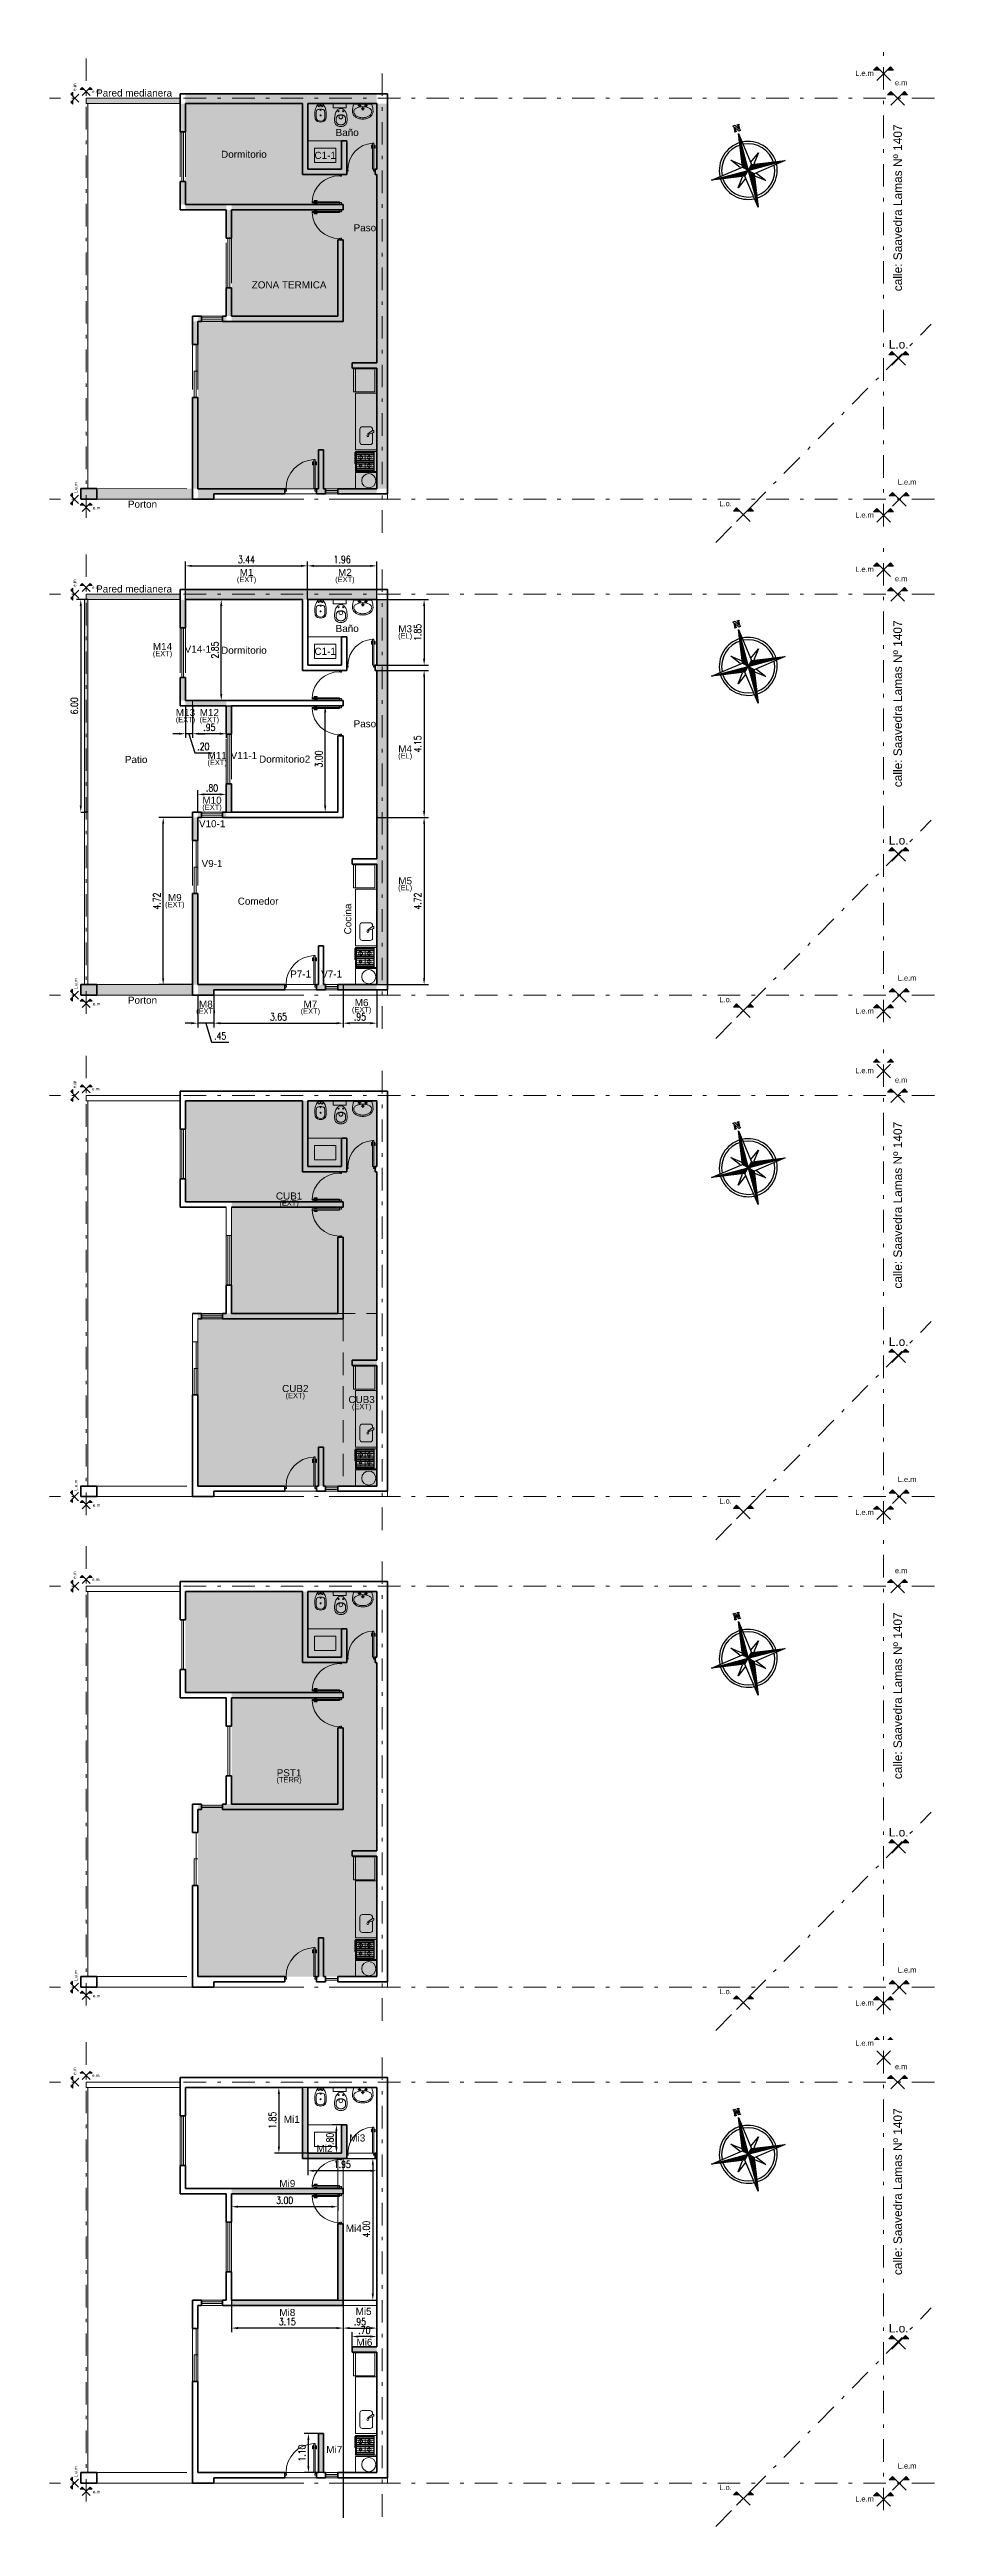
# Model space of a CAD drawing. Header units: millimetres. Extents: x 2761 to 3221, y 1635 to 1962.
# Drawn here: x 2890.7 to 2915.6, y 1816.6 to 1886.5 of the extents above; entities that cross this region are included whole.
import ezdxf
from ezdxf.enums import TextEntityAlignment as Align

# ---------------------------------------------------------------- set-up
doc = ezdxf.new("R2010")
doc.units = ezdxf.units.MM
for name, pattern in [('ACAD_ISO10W100', [18, 12, -3, 0, -3]), ('DASHDOT', [25.4, 12.7, -6.35, 0, -6.35]), ('DASHED', [19.05, 12.7, -6.35]), ('DASHED2', [9.525, 6.35, -3.175])]:
    doc.linetypes.add(name, pattern=pattern)
doc.layers.get('Defpoints').update_dxf_attribs({"lineweight": 5})
for name, color, linetype, lineweight in [('Aberturas', 239, 'Continuous', 18), ('Artefacctos', 249, 'Continuous', 20), ('Detalles', 3, 'Continuous', 15), ('Ejes', 3, 'DASHDOT', 13), ('Elementos internos a la zona térmica', 1, 'Continuous', 15), ('Muros', 6, 'Continuous', 50), ('Muros de la envolvente térmica', 5, 'Continuous', 15), ('Proyecciones', 249, 'DASHED', 0), ('Solados de la envolvente térmica', 2, 'Continuous', 15), ('Textos', 3, 'Continuous', 9)]:
    doc.layers.add(name, color=color, linetype=linetype, lineweight=lineweight)
for name, color, linetype, lineweight, true_color in [('Ambientes Climatizados', 7, 'Continuous', 15, 0x9fc5e8), ('Cubiertas de la envolvente térmica', 7, 'Continuous', 15, 0xe69138), ('Espacios No Habitables', 7, 'Continuous', 15, 0xb4a7d6)]:
    doc.layers.add(name, color=color, linetype=linetype, lineweight=lineweight, true_color=true_color)
doc.layers.add('No View', color=70, linetype='Continuous', plot=False)
doc.styles.add('cotas', font='romans.shx', dxfattribs={"width": 0.8})
doc.styles.add('ROMANS', font='romans', dxfattribs={"width": 0.8})
doc.styles.get("Standard").update_dxf_attribs({"font": 'arial.ttf'})
doc.dimstyles.new('Esc 1-100', dxfattribs={"dimtxt": 0.2, "dimasz": 0.18, "dimexe": 0.12, "dimexo": 0, "dimgap": 0.08, "dimtad": 1, "dimzin": 4, "dimdsep": 46, "dimtxsty": 'cotas', "dimcen": 2.5, "dimclrd": 7, "dimclre": 7, "dimclrt": 256, "dimaunit": 1, "dimadec": 3, "dimazin": 0, "dimtfac": 1, "dimtmove": 1, "dimatfit": 3, "dimfxl": 0.12, "dimarcsym": 0})

msp = doc.modelspace()

# ---------------------------------------------------------------- texts
at = {"layer": 'Textos', "color": 9, "lineweight": 20, "true_color": 0xc7c8ca}
for s, p in [('e.m', (2891.408, 1885.306)), ('L.e.m', (2891.44, 1873.943)), ('e.m', (2891.408, 1871.306)), ('L.e.m', (2891.44, 1859.943)), ('e.m', (2891.408, 1857.154)), ('L.e.m', (2891.44, 1845.79)), ('e.m', (2891.408, 1843.306)), ('L.e.m', (2891.44, 1831.943)), ('e.m', (2891.408, 1829.306)), ('L.e.m', (2891.44, 1817.943))]:
    msp.add_text(s, height=0.09, rotation=90, dxfattribs=at).set_placement(p)
for s, height, p in [('e.m', 0.09, (2891.855, 1885.244)), ('Baño', 0.2, (2898.728, 1884.033)), ('Paso', 0.2, (2899.235, 1881.343)), ('e.m', 0.09, (2891.879, 1873.493)), ('e.m', 0.09, (2891.855, 1871.244)), ('Baño', 0.2, (2898.728, 1870.033)), ('Paso', 0.2, (2899.235, 1867.343)), ('Patio', 0.2, (2892.781, 1866.332)), ('e.m', 0.09, (2891.879, 1859.493)), ('e.m', 0.09, (2891.855, 1857.092)), ('e.m', 0.09, (2891.879, 1845.341)), ('e.m', 0.09, (2891.855, 1843.244)), ('e.m', 0.09, (2891.879, 1831.493)), ('e.m', 0.09, (2891.855, 1829.244)), ('e.m', 0.09, (2891.879, 1817.493))]:
    msp.add_text(s, height=height, dxfattribs=at).set_placement(p)
for s, p in [('Pared medianera', (2893.041, 1885.148)), ('Porton', (2893.278, 1873.54)), ('Pared medianera', (2893.041, 1871.148)), ('Porton', (2893.278, 1859.54))]:
    msp.add_text(s, height=0.2, dxfattribs=at).set_placement(p, align=Align.CENTER)
for s, p in [('Dormitorio', (2896.14, 1883.521)), ('Dormitorio', (2896.14, 1869.521)), ('Dormitorio2', (2897.29, 1866.448)), ('Comedor', (2896.54, 1862.438))]:
    msp.add_text(s, height=0.2, dxfattribs=at).set_placement(p, align=Align.MIDDLE)
at = {"layer": 'Textos', "color": 18, "lineweight": 20, "true_color": 0x000000}
for p in [(2898.433, 1883.487), (2898.433, 1869.487)]:
    msp.add_text('C1-1', height=0.2, dxfattribs=at).set_placement(p, align=Align.MIDDLE)
for s, height, p in [('ZONA TERMICA', 0.2, (2897.415, 1879.731)), ('M1', 0.2, (2896.215, 1871.615)), ('M2', 0.2, (2898.99, 1871.615)), ('(EXT)', 0.15, (2896.215, 1871.441)), ('(EXT)', 0.15, (2898.99, 1871.441)), ('M14', 0.2, (2893.843, 1869.524)), ('V14-1', 0.2, (2894.84, 1869.448)), ('(EL)', 0.15, (2900.69, 1869.85)), ('M3', 0.2, (2900.69, 1870.023)), ('(EXT)', 0.15, (2893.843, 1869.35)), ('(EXT)', 0.15, (2894.49, 1867.487)), ('M13', 0.2, (2894.49, 1867.66)), ('(EXT)', 0.15, (2895.165, 1867.487)), ('M12', 0.2, (2895.165, 1867.66)), ('M4', 0.2, (2900.69, 1866.635)), ('(EXT)', 0.15, (2895.386, 1866.275)), ('M11', 0.2, (2895.386, 1866.448)), ('V11-1', 0.2, (2896.14, 1866.448)), ('(EL)', 0.15, (2900.69, 1866.462)), ('M10', 0.2, (2895.24, 1865.184)), ('V10-1', 0.2, (2895.244, 1864.521)), ('(EXT)', 0.15, (2895.24, 1865.011)), ('V9-1', 0.2, (2895.24, 1863.398)), ('M9', 0.2, (2894.19, 1862.438)), ('(EL)', 0.15, (2900.69, 1862.739)), ('M5', 0.2, (2900.69, 1862.912)), ('(EXT)', 0.15, (2894.19, 1862.265)), ('P7-1', 0.2, (2897.741, 1860.278)), ('V7-1', 0.2, (2898.615, 1860.278)), ('(EXT)', 0.15, (2895.065, 1859.255)), ('M8', 0.2, (2895.065, 1859.428)), ('(EXT)', 0.15, (2898.016, 1859.255)), ('M7', 0.2, (2898.016, 1859.428)), ('(EXT)', 0.15, (2899.461, 1859.298)), ('M6', 0.2, (2899.461, 1859.472)), ('CUB1', 0.2, (2897.415, 1854.013)), ('(EXT)', 0.15, (2897.415, 1853.84)), ('CUB2', 0.2, (2897.59, 1848.578)), ('(EXT)', 0.15, (2897.59, 1848.405)), ('CUB3', 0.2, (2899.461, 1848.268)), ('(EXT)', 0.15, (2899.461, 1848.094)), ('(TERR)', 0.15, (2897.415, 1837.558)), ('PST1', 0.2, (2897.415, 1837.731)), ('Mi1', 0.2, (2897.49, 1827.948)), ('Mi3', 0.2, (2899.34, 1827.423)), ('Mi2', 0.2, (2898.415, 1827.128)), ('Mi9', 0.2, (2897.365, 1826.139)), ('Mi4', 0.2, (2899.24, 1824.873)), ('Mi5', 0.2, (2899.517, 1822.529)), ('Mi8', 0.2, (2897.365, 1822.498)), ('Mi6', 0.2, (2899.54, 1821.656)), ('Mi7', 0.2, (2898.69, 1818.628))]:
    msp.add_text(s, height=height, dxfattribs=at).set_placement(p, align=Align.CENTER)
msp.add_text('Cocina', height=0.2, rotation=90, dxfattribs=at).set_placement((2899.17, 1861.497))
at = {"layer": 'Textos', "color": 9, "true_color": 0xc7c8ca, "char_height": 0.15, "width": 2.1098, "attachment_point": 3}
for s, insert in [('{\\fArial|b0|i0|c0|p34;L.e.m}', (2913.913, 1885.881)), ('{\\fArial|b0|i0|c0|p34;e.m}', (2914.859, 1885.614)), ('{\\fArial|b0|i0|c0|p34;L.e.m}', (2915.114, 1874.342)), ('{\\fArial|b0|i0|c0|p34;L.o.}', (2909.906, 1873.733)), ('{\\fArial|b0|i0|c0|p34;L.e.m}', (2913.913, 1873.411)), ('{\\fArial|b0|i0|c0|p34;L.e.m}', (2913.913, 1871.881)), ('{\\fArial|b0|i0|c0|p34;e.m}', (2914.859, 1871.614)), ('{\\fArial|b0|i0|c0|p34;L.e.m}', (2915.114, 1860.342)), ('{\\fArial|b0|i0|c0|p34;L.o.}', (2909.906, 1859.733)), ('{\\fArial|b0|i0|c0|p34;L.e.m}', (2913.913, 1859.411)), ('{\\fArial|b0|i0|c0|p34;L.e.m}', (2913.913, 1857.729)), ('{\\fArial|b0|i0|c0|p34;e.m}', (2914.859, 1857.462)), ('{\\fArial|b0|i0|c0|p34;L.e.m}', (2915.114, 1846.19)), ('{\\fArial|b0|i0|c0|p34;L.o.}', (2909.906, 1845.581)), ('{\\fArial|b0|i0|c0|p34;L.e.m}', (2913.913, 1845.259)), ('{\\fArial|b0|i0|c0|p34;e.m}', (2914.859, 1843.614)), ('{\\fArial|b0|i0|c0|p34;L.e.m}', (2915.114, 1832.342)), ('{\\fArial|b0|i0|c0|p34;L.o.}', (2909.906, 1831.733)), ('{\\fArial|b0|i0|c0|p34;L.e.m}', (2913.913, 1831.411)), ('{\\fArial|b0|i0|c0|p34;L.e.m}', (2913.913, 1830.277)), ('{\\fArial|b0|i0|c0|p34;e.m}', (2914.859, 1829.614)), ('{\\fArial|b0|i0|c0|p34;L.e.m}', (2915.114, 1818.342)), ('{\\fArial|b0|i0|c0|p34;L.o.}', (2909.906, 1817.733)), ('{\\fArial|b0|i0|c0|p34;L.e.m}', (2913.913, 1817.411))]:
    msp.add_mtext(s, dxfattribs=dict(at, insert=insert))
at = {"layer": 'Textos', "color": 9, "true_color": 0xc7c8ca, "char_height": 0.24, "width": 4.92052, "attachment_point": 1, "rotation": 90}
for insert in [(2914.467, 1879.652), (2914.467, 1865.652), (2914.467, 1851.499), (2914.467, 1837.652), (2914.467, 1823.652)]:
    msp.add_mtext('{\\fArial|b0|i0|c0|p34;calle: Saavedra Lamas Nº 1407}', dxfattribs=dict(at, insert=insert))
at = {"layer": 'Textos', "color": 9, "lineweight": 18, "true_color": 0xc7c8ca, "char_height": 0.24, "width": 1.51542, "attachment_point": 3}
for insert in [(2914.894, 1878.273), (2914.894, 1864.273), (2914.894, 1850.12), (2914.894, 1836.273), (2914.894, 1822.273)]:
    msp.add_mtext('{\\fArial|b0|i0|c0|p34;L.o.}', dxfattribs=dict(at, insert=insert))

# ---------------------------------------------------------------- blocks, each defined once
blk = doc.blocks.new('*X5')
at = {"color": 0, "linetype": 'ByBlock'}
for p, q in [((-217.53, 160.5), (-217.53, 160.5)), ((-217.52, 160.498), (-217.52, 160.5)), ((-217.51, 160.497), (-217.51, 160.5)), ((-217.5, 160.496), (-217.5, 160.5)), ((-217.49, 160.494), (-217.49, 160.5)), ((-217.48, 160.493), (-217.48, 160.5)), ((-217.47, 160.491), (-217.47, 160.5)), ((-217.46, 160.49), (-217.46, 160.5)), ((-217.45, 160.488), (-217.45, 160.5)), ((-217.44, 160.487), (-217.44, 160.5)), ((-217.43, 160.486), (-217.43, 160.5)), ((-217.42, 160.484), (-217.42, 160.5)), ((-217.41, 160.483), (-217.41, 160.5)), ((-217.4, 160.481), (-217.4, 160.5)), ((-217.39, 160.48), (-217.39, 160.5)), ((-217.38, 160.478), (-217.38, 160.5)), ((-217.37, 160.477), (-217.37, 160.5)), ((-217.36, 160.476), (-217.36, 160.5)), ((-217.35, 160.474), (-217.35, 160.5)), ((-217.34, 160.473), (-217.34, 160.5)), ((-217.33, 160.471), (-217.33, 160.5)), ((-217.32, 160.47), (-217.32, 160.5)), ((-217.31, 160.468), (-217.31, 160.5)), ((-217.3, 160.467), (-217.3, 160.5)), ((-217.29, 160.466), (-217.29, 160.5)), ((-217.28, 160.464), (-217.28, 160.5)), ((-217.27, 160.463), (-217.27, 160.5)), ((-217.26, 160.461), (-217.26, 160.5)), ((-217.25, 160.46), (-217.25, 160.5)), ((-217.24, 160.458), (-217.24, 160.5)), ((-217.23, 160.457), (-217.23, 160.5)), ((-217.22, 160.456), (-217.22, 160.5)), ((-217.21, 160.454), (-217.21, 160.5)), ((-217.2, 160.453), (-217.2, 160.5)), ((-217.19, 160.451), (-217.19, 160.5)), ((-217.18, 160.45), (-217.18, 160.5)), ((-217.17, 160.448), (-217.17, 160.5)), ((-217.16, 160.447), (-217.16, 160.5)), ((-217.15, 160.446), (-217.15, 160.5)), ((-217.14, 160.444), (-217.14, 160.5)), ((-217.13, 160.443), (-217.13, 160.5)), ((-217.12, 160.441), (-217.12, 160.5)), ((-217.11, 160.44), (-217.11, 160.5)), ((-217.1, 160.438), (-217.1, 160.5)), ((-217.09, 160.441), (-217.09, 160.5)), ((-217.08, 160.451), (-217.08, 160.5)), ((-217.07, 160.461), (-217.07, 160.5)), ((-217.06, 160.471), (-217.06, 160.5)), ((-217.05, 160.481), (-217.05, 160.5)), ((-217.04, 160.491), (-217.04, 160.5))]:
    blk.add_line(p, q, dxfattribs=at)
blk = doc.blocks.new('Sbpln014')
at = {"color": 0, "linetype": 'ByBlock'}
for p, q in [((-0.156, 0.156), (0, 1.25)), ((0, 1.25), (0.156, 0.156)), ((0, 1.25), (0, 0)), ((-1.25, 0), (-0.156, 0.156)), ((-0.156, -0.156), (-1.25, 0)), ((0, 0), (-1.25, 0)), ((-0.234, 0.156), (-0.469, 0.469)), ((-0.469, 0.469), (-0.156, 0.234)), ((-0.156, 0.156), (0, 0)), ((-0.156, -0.156), (0, 0)), ((0, 0), (0.156, 0.156)), ((0, 0), (0.156, -0.156)), ((0, 0), (0, -1.25)), ((1.25, 0), (0, 0)), ((0.156, 0.234), (0.469, 0.469)), ((0.156, 0.156), (1.25, 0)), ((0.469, 0.469), (0.234, 0.156)), ((-0.469, -0.469), (-0.234, -0.156)), ((-0.156, -0.234), (-0.469, -0.469)), ((0, -1.25), (-0.156, -0.156)), ((0.156, -0.156), (0, -1.25)), ((1.25, 0), (0.156, -0.156)), ((0.469, -0.469), (0.156, -0.234)), ((0.234, -0.156), (0.469, -0.469))]:
    blk.add_line(p, q, dxfattribs=at)
blk.add_lwpolyline([(1.348, 0.064), (1.348, 0.044), (1.328, 0.044), (1.328, 0.103), (1.348, 0.103), (1.348, 0.083), (1.523, 0.083), (1.523, 0.103), (1.543, 0.103), (1.543, 0.044), (1.387, -0.053), (1.523, -0.053), (1.523, -0.034), (1.543, -0.034), (1.543, -0.092), (1.523, -0.092), (1.523, -0.073), (1.348, -0.073), (1.348, -0.092), (1.328, -0.092), (1.328, -0.034), (1.484, 0.064), (1.348, 0.064)], dxfattribs=at)
for radius, start, end in [(0.95, 92.58912, 177.41088), (0.873, 93.5464, 176.4536), (0.95, 0, 87.41088), (0.873, 0, 86.4536), (0.95, 182.58912, 267.41088), (0.873, 183.5464, 266.4536), (0.95, 270, 357.41088), (0.873, 270, 356.4536)]:
    blk.add_arc((0, 0), radius, start, end, dxfattribs=at)
for p, xscale, yscale, zscale, rotation in [((-401.25, -542.578), 2.499999999999996, 2.499999999999996, 2.499999999999996, 270), ((-542.578, 401.25), 2.5, 2.5, 2.5, 180), ((401.25, 542.578), 2.5, 2.5, 2.5, 90)]:
    blk.add_blockref('*X5', p, dxfattribs=dict(at, xscale=xscale, yscale=yscale, zscale=zscale, rotation=rotation))
at = {"color": 0, "linetype": 'ByBlock', "xscale": 2.5, "yscale": 2.5, "zscale": 2.5}
blk.add_blockref('*X5', (542.578, -401.25), dxfattribs=at)
blk = doc.blocks.new('Bidet')
at = {"color": 0, "linetype": 'ByBlock'}
blk.add_lwpolyline([(0.097, 0.628, -0.262722), (0.176, 0.5, -0.061431), (0.171, 0.274, -0.073837), (0.143, 0.178, -0.02136), (0.11, 0.116, -0.217458), (0.046, 0.075, -0.067695), (0, 0.071, -0.067639), (-0.045, 0.075, -0.190009), (-0.109, 0.116, -0.02136), (-0.143, 0.178, -0.069685), (-0.171, 0.274, -0.061431), (-0.176, 0.5, -0.262722), (-0.097, 0.628, -0.09682), (0, 0.645, -0.096471), (0.097, 0.628)], format="xyb", close=True, dxfattribs=at)
for points in [[(-0.127, 0.29, -0.084724), (-0.132, 0.53, -0.252864), (-0.091, 0.589, -0.103412), (0, 0.612, -0.103412)], [(0, 0.231, -0.087783), (-0.109, 0.258, -0.148188), (-0.127, 0.29, -0.09678)], [(0.127, 0.29, 0.084724), (0.132, 0.53, 0.252864), (0.091, 0.589, 0.103412), (0.001, 0.612, 0.103412)], [(0.001, 0.231, 0.087783), (0.109, 0.258, 0.148188), (0.127, 0.29, 0.09678)]]:
    blk.add_lwpolyline(points, format="xyb", dxfattribs=at)
for centre, radius in [((-0.056, 0.137), 0.0166), ((0, 0.431), 0.0166), ((0, 0.253), 0.0171), ((0, 0.116), 0.0166), ((0.056, 0.137), 0.0166)]:
    blk.add_circle(centre, radius, dxfattribs=at)
blk = doc.blocks.new('Inodoro')
at = {"color": 0, "linetype": 'ByBlock'}
blk.add_lwpolyline([(0, 0.585, 0.193023), (-0.137, 0.535, 0.145572), (-0.172, 0.456, 0.077711), (-0.165, 0.255, 0.087544), (-0.125, 0.161, 0.055228), (-0.065, 0.091, 0.090627), (0, 0.072, 0.091051), (0.065, 0.091, 0.055228), (0.126, 0.161, 0.087544), (0.165, 0.255, 0.077711), (0.172, 0.456, 0.145572), (0.137, 0.535, 0.193023), (0, 0.585, 61.25604)], format="xyb", close=True, dxfattribs=at)
for points in [[(-0.015, 0.536), (-0.033, 0.535, 0.028747), (-0.061, 0.527, 0.052421), (-0.075, 0.521, 0.050041), (-0.092, 0.508, 0.040538), (-0.109, 0.49, 0.036304), (-0.125, 0.468, 0.08346), (-0.129, 0.457, 0.024812), (-0.13, 0.446, 0.009631), (-0.132, 0.42, 0.014344), (-0.133, 0.411, 0.009208), (-0.132, 0.396)], [(-0.015, 0.256), (-0.033, 0.258, -0.028747), (-0.061, 0.265, -0.052421), (-0.075, 0.272, -0.050041), (-0.092, 0.284, -0.040538), (-0.109, 0.303, -0.036304), (-0.125, 0.325, -0.08346), (-0.129, 0.336, -0.024812), (-0.13, 0.346, -0.009631), (-0.132, 0.373, -0.014344), (-0.133, 0.382, -0.009208), (-0.132, 0.396)], [(0.015, 0.536), (0.033, 0.535, -0.028747), (0.061, 0.527, -0.052421), (0.075, 0.521, -0.050041), (0.092, 0.508, -0.040538), (0.109, 0.49, -0.036304), (0.124, 0.468, -0.08346), (0.129, 0.457, -0.024812), (0.13, 0.446, -0.009631), (0.132, 0.42, -0.014344), (0.132, 0.411, -0.009208), (0.132, 0.396)], [(0.015, 0.256), (0.033, 0.258, 0.028747), (0.061, 0.265, 0.052421), (0.075, 0.272, 0.050041), (0.092, 0.284, 0.040538), (0.109, 0.303, 0.036304), (0.124, 0.325, 0.08346), (0.129, 0.336, 0.024812), (0.13, 0.346, 0.009631), (0.132, 0.373, 0.014344), (0.132, 0.382, 0.009208), (0.132, 0.396)]]:
    blk.add_lwpolyline(points, format="xyb", dxfattribs=at)
for points in [[(-0.015, 0.536), (0, 0.536)], [(-0.015, 0.256), (0, 0.256)], [(0.015, 0.536), (0, 0.536)], [(0.015, 0.256), (0, 0.256)]]:
    blk.add_lwpolyline(points, dxfattribs=at)
for centre, radius in [((-0.064, 0.152), 0.0141), ((0, 0.314), 0.0535), ((0.064, 0.152), 0.0141)]:
    blk.add_circle(centre, radius, dxfattribs=at)
at = {"color": 0, "linetype": 'ByBlock', "style": 'ROMANS', "flags": 1}
blk.add_attdef('NOMENCLATURA', text='', height=0.08, dxfattribs=at).set_placement((0.017, 0.438), align=Align.MIDDLE)
blk = doc.blocks.new('Lav1')
at = {"color": 0, "linetype": 'ByBlock'}
for p, q in [((-0.098, 0.005), (-0.098, -0.092)), ((0.098, 0.005), (0.098, -0.092)), ((-0.146, -0.044), (-0.049, -0.044)), ((-0.048, -0.14), (0.048, -0.14)), ((0, -0.092), (0, -0.189)), ((0.049, -0.044), (0.146, -0.044))]:
    blk.add_line(p, q, dxfattribs=at)
for points in [[(0.268, 0, -0.093113), (0.31, -0.225, -0.130379), (0.288, -0.307, -0.106492), (0.219, -0.384, -0.084146), (0.123, -0.432, -0.073141), (0, -0.45, -0.073141), (-0.123, -0.432, -0.084146), (-0.219, -0.384, -0.106492), (-0.288, -0.307, -0.130379), (-0.31, -0.225, -0.093113), (-0.268, 0)], [(-0.27, -0.225, -0.165741), (-0.253, -0.175, -0.105633), (-0.191, -0.122, -0.068595), (-0.109, -0.092, -0.054776), (0, -0.08, -0.054776), (0.109, -0.092, -0.068595), (0.191, -0.122, -0.105633), (0.253, -0.175, -0.165741), (0.27, -0.225, -0.130379), (0.253, -0.287, -0.106492), (0.196, -0.352, -0.084146), (0.111, -0.394, -0.073141), (0, -0.41, -0.073141), (-0.111, -0.394, -0.084146), (-0.196, -0.352, -0.106492), (-0.253, -0.287, -0.130379)]]:
    blk.add_lwpolyline(points, format="xyb", close=True, dxfattribs=at)
for centre, radius in [((-0.098, -0.044), 0.03), ((0, -0.14), 0.028), ((0, -0.14), 0.014), ((0.098, -0.044), 0.03)]:
    blk.add_circle(centre, radius, dxfattribs=at)
blk = doc.blocks.new('P82i')
at = {"color": 0, "linetype": 'ByBlock'}
for points in [[(0.036, 0.828), (0.011, 0.828, 0.414214), (0.001, 0.818), (0.001, 0.738), (0.011, 0.738), (0.021, 0.808), (0.036, 0.808)], [(0.081, 0.828), (0.106, 0.828, -0.414214), (0.116, 0.818), (0.116, 0.738), (0.106, 0.738), (0.096, 0.808), (0.081, 0.808)]]:
    blk.add_lwpolyline(points, format="xyb", dxfattribs=at)
for points in [[(0.041, 0.798), (0.036, 0.798), (0.036, 0.838), (0.041, 0.838)], [(0.076, 0.838), (0.081, 0.838), (0.081, 0.798), (0.076, 0.798)]]:
    blk.add_lwpolyline(points, dxfattribs=at)
for points in [[(0.076, 0.89), (0.041, 0.89), (0.041, 0.07), (0.076, 0.07)], [(0, 0.07), (0.041, 0.07), (0.041, 0.035), (0.051, 0.035), (0.051, 0.01), (0.041, 0), (0, 0)], [(0.9, 0), (0.861, 0), (0.851, 0.01), (0.851, 0.035), (0.861, 0.035), (0.861, 0.07), (0.9, 0.07)]]:
    blk.add_lwpolyline(points, close=True, dxfattribs=at)
blk.add_arc((0.041, 0.07), 0.82, 360, 87.55371, dxfattribs=at)
blk = doc.blocks.new('*D163')
at = {"layer": 'Defpoints', "color": 0, "transparency": 16777216}
for p in [(2897.94, 1828.948), (2897.126, 1827.098), (2897.94, 1827.098)]:
    blk.add_point(p, dxfattribs=at)
at = {"layer": 'No View', "color": 7, "lineweight": -2, "transparency": 16777216}
for p, q in [((2897.94, 1828.948), (2897.006, 1828.948)), ((2897.126, 1828.768), (2897.126, 1827.278)), ((2897.94, 1827.098), (2897.006, 1827.098))]:
    blk.add_line(p, q, dxfattribs=at)
at = {"layer": 'No View', "color": 7, "transparency": 16777216}
for points in [[(2897.096, 1828.768), (2897.156, 1828.768), (2897.126, 1828.948)], [(2897.096, 1827.278), (2897.156, 1827.278), (2897.126, 1827.098)]]:
    blk.add_solid(points, dxfattribs=at)
at = {"layer": 'No View', "transparency": 16777216, "insert": (2896.946, 1828.023), "char_height": 0.2, "attachment_point": 5, "rotation": 90, "style": 'cotas'}
blk.add_mtext('1.85', dxfattribs=at)
blk = doc.blocks.new('*D164')
at = {"layer": 'Defpoints', "color": 0, "transparency": 16777216}
for p in [(2897.94, 1827.098), (2899.89, 1827.098), (2897.94, 1826.597)]:
    blk.add_point(p, dxfattribs=at)
at = {"layer": 'No View', "color": 7, "lineweight": -2, "transparency": 16777216}
for p, q in [((2897.94, 1827.098), (2897.94, 1826.477)), ((2899.89, 1827.098), (2899.89, 1826.477)), ((2899.71, 1826.597), (2898.12, 1826.597))]:
    blk.add_line(p, q, dxfattribs=at)
at = {"layer": 'No View', "color": 7, "transparency": 16777216}
for points in [[(2898.12, 1826.627), (2898.12, 1826.567), (2897.94, 1826.597)], [(2899.71, 1826.627), (2899.71, 1826.567), (2899.89, 1826.597)]]:
    blk.add_solid(points, dxfattribs=at)
at = {"layer": 'No View', "transparency": 16777216, "insert": (2898.915, 1826.777), "char_height": 0.2, "attachment_point": 5, "style": 'cotas'}
blk.add_mtext('1.95', dxfattribs=at)
blk = doc.blocks.new('*D165')
at = {"layer": 'Defpoints', "color": 0, "transparency": 16777216}
for p in [(2898.75, 1827.898), (2898.89, 1827.898), (2898.89, 1827.098)]:
    blk.add_point(p, dxfattribs=at)
at = {"layer": 'No View', "color": 7, "lineweight": -2, "transparency": 16777216}
for p, q in [((2898.89, 1827.898), (2898.63, 1827.898)), ((2898.75, 1827.278), (2898.75, 1827.718)), ((2898.89, 1827.098), (2898.63, 1827.098))]:
    blk.add_line(p, q, dxfattribs=at)
at = {"layer": 'No View', "color": 7, "transparency": 16777216}
for points in [[(2898.72, 1827.718), (2898.78, 1827.718), (2898.75, 1827.898)], [(2898.72, 1827.278), (2898.78, 1827.278), (2898.75, 1827.098)]]:
    blk.add_solid(points, dxfattribs=at)
at = {"layer": 'No View', "transparency": 16777216, "insert": (2898.57, 1827.498), "char_height": 0.2, "attachment_point": 5, "rotation": 90, "style": 'cotas'}
blk.add_mtext('.80', dxfattribs=at)
blk = doc.blocks.new('*D166')
at = {"layer": 'Defpoints', "color": 0, "transparency": 16777216}
for p in [(2895.79, 1825.948), (2895.79, 1825.583), (2898.79, 1825.948)]:
    blk.add_point(p, dxfattribs=at)
at = {"layer": 'No View', "color": 7, "lineweight": -2, "transparency": 16777216}
for p, q in [((2895.79, 1825.948), (2895.79, 1825.463)), ((2898.61, 1825.583), (2895.97, 1825.583)), ((2898.79, 1825.948), (2898.79, 1825.463))]:
    blk.add_line(p, q, dxfattribs=at)
at = {"layer": 'No View', "color": 7, "transparency": 16777216}
for points in [[(2895.97, 1825.613), (2895.97, 1825.553), (2895.79, 1825.583)], [(2898.61, 1825.613), (2898.61, 1825.553), (2898.79, 1825.583)]]:
    blk.add_solid(points, dxfattribs=at)
at = {"layer": 'No View', "transparency": 16777216, "insert": (2897.29, 1825.763), "char_height": 0.2, "attachment_point": 5, "style": 'cotas'}
blk.add_mtext('3.00', dxfattribs=at)
blk = doc.blocks.new('*D167')
at = {"layer": 'Defpoints', "color": 0, "transparency": 16777216}
for p in [(2898.94, 1826.948), (2898.79, 1822.948), (2899.777, 1822.948)]:
    blk.add_point(p, dxfattribs=at)
at = {"layer": 'No View', "color": 7, "lineweight": -2, "transparency": 16777216}
for p, q in [((2898.94, 1826.948), (2899.897, 1826.948)), ((2899.777, 1826.768), (2899.777, 1823.128)), ((2898.79, 1822.948), (2899.897, 1822.948))]:
    blk.add_line(p, q, dxfattribs=at)
at = {"layer": 'No View', "color": 7, "transparency": 16777216}
for points in [[(2899.747, 1826.768), (2899.807, 1826.768), (2899.777, 1826.948)], [(2899.747, 1823.128), (2899.807, 1823.128), (2899.777, 1822.948)]]:
    blk.add_solid(points, dxfattribs=at)
at = {"layer": 'No View', "transparency": 16777216, "insert": (2899.597, 1824.948), "char_height": 0.2, "attachment_point": 5, "rotation": 90, "style": 'cotas'}
blk.add_mtext('4.00', dxfattribs=at)
blk = doc.blocks.new('*D168')
at = {"layer": 'Defpoints', "color": 0, "transparency": 16777216}
for p in [(2895.79, 1822.948), (2898.94, 1822.798), (2895.79, 1822.157)]:
    blk.add_point(p, dxfattribs=at)
at = {"layer": 'No View', "color": 7, "lineweight": -2, "transparency": 16777216}
for p, q in [((2895.79, 1822.948), (2895.79, 1822.037)), ((2898.94, 1822.798), (2898.94, 1822.037)), ((2898.76, 1822.157), (2895.97, 1822.157))]:
    blk.add_line(p, q, dxfattribs=at)
at = {"layer": 'No View', "color": 7, "transparency": 16777216}
for points in [[(2895.97, 1822.187), (2895.97, 1822.127), (2895.79, 1822.157)], [(2898.76, 1822.187), (2898.76, 1822.127), (2898.94, 1822.157)]]:
    blk.add_solid(points, dxfattribs=at)
at = {"layer": 'No View', "transparency": 16777216, "insert": (2897.365, 1822.337), "char_height": 0.2, "attachment_point": 5, "style": 'cotas'}
blk.add_mtext('3.15', dxfattribs=at)
blk = doc.blocks.new('*D169')
at = {"layer": 'Defpoints', "color": 0, "transparency": 16777216}
for p in [(2899.19, 1821.918), (2899.19, 1821.628), (2899.89, 1821.628)]:
    blk.add_point(p, dxfattribs=at)
at = {"layer": 'No View', "color": 7, "lineweight": -2, "transparency": 16777216}
for p, q in [((2899.19, 1821.628), (2899.19, 1822.038)), ((2899.89, 1821.628), (2899.89, 1822.038)), ((2899.71, 1821.918), (2899.37, 1821.918))]:
    blk.add_line(p, q, dxfattribs=at)
at = {"layer": 'No View', "color": 7, "transparency": 16777216}
for points in [[(2899.37, 1821.948), (2899.37, 1821.888), (2899.19, 1821.918)], [(2899.71, 1821.948), (2899.71, 1821.888), (2899.89, 1821.918)]]:
    blk.add_solid(points, dxfattribs=at)
at = {"layer": 'No View', "transparency": 16777216, "insert": (2899.54, 1822.098), "char_height": 0.2, "attachment_point": 5, "style": 'cotas'}
blk.add_mtext('.70', dxfattribs=at)
blk = doc.blocks.new('*D170')
at = {"layer": 'Defpoints', "color": 0, "transparency": 16777216}
for p in [(2897.96, 1819.177), (2898.39, 1819.177), (2898.39, 1818.078)]:
    blk.add_point(p, dxfattribs=at)
at = {"layer": 'No View', "color": 7, "lineweight": -2, "transparency": 16777216}
for p, q in [((2898.39, 1819.177), (2897.84, 1819.177)), ((2897.96, 1818.258), (2897.96, 1818.997)), ((2898.39, 1818.078), (2897.84, 1818.078))]:
    blk.add_line(p, q, dxfattribs=at)
at = {"layer": 'No View', "color": 7, "transparency": 16777216}
for points in [[(2897.93, 1818.997), (2897.99, 1818.997), (2897.96, 1819.177)], [(2897.93, 1818.258), (2897.99, 1818.258), (2897.96, 1818.078)]]:
    blk.add_solid(points, dxfattribs=at)
at = {"layer": 'No View', "transparency": 16777216, "insert": (2897.78, 1818.628), "char_height": 0.2, "attachment_point": 5, "rotation": 90, "style": 'cotas'}
blk.add_mtext('1.10', dxfattribs=at)
blk = doc.blocks.new('*D171')
at = {"layer": 'Defpoints', "color": 0, "transparency": 16777216}
for p in [(2898.94, 1822.798), (2899.89, 1822.798), (2899.89, 1822.157)]:
    blk.add_point(p, dxfattribs=at)
at = {"layer": 'No View', "color": 7, "lineweight": -2, "transparency": 16777216}
for p, q in [((2898.94, 1822.798), (2898.94, 1822.037)), ((2899.89, 1822.798), (2899.89, 1822.037)), ((2899.12, 1822.157), (2899.71, 1822.157))]:
    blk.add_line(p, q, dxfattribs=at)
at = {"layer": 'No View', "color": 7, "transparency": 16777216}
for points in [[(2899.12, 1822.187), (2899.12, 1822.127), (2898.94, 1822.157)], [(2899.71, 1822.187), (2899.71, 1822.127), (2899.89, 1822.157)]]:
    blk.add_solid(points, dxfattribs=at)
at = {"layer": 'No View', "transparency": 16777216, "insert": (2899.415, 1822.337), "char_height": 0.2, "attachment_point": 5, "style": 'cotas'}
blk.add_mtext('.95', dxfattribs=at)
blk = doc.blocks.new('*D149')
at = {"layer": 'Defpoints', "color": 0, "transparency": 16777216}
for p in [(2897.934, 1871.899), (2894.49, 1870.949), (2897.934, 1870.949)]:
    blk.add_point(p, dxfattribs=at)
at = {"layer": 'No View', "color": 7, "lineweight": -2, "transparency": 16777216}
for p, q in [((2894.49, 1870.949), (2894.49, 1872.019)), ((2894.67, 1871.899), (2897.754, 1871.899)), ((2897.934, 1870.949), (2897.934, 1872.019))]:
    blk.add_line(p, q, dxfattribs=at)
at = {"layer": 'No View', "color": 7, "transparency": 16777216}
for points in [[(2894.67, 1871.929), (2894.67, 1871.869), (2894.49, 1871.899)], [(2897.754, 1871.929), (2897.754, 1871.869), (2897.934, 1871.899)]]:
    blk.add_solid(points, dxfattribs=at)
at = {"layer": 'No View', "transparency": 16777216, "insert": (2896.212, 1872.079), "char_height": 0.2, "attachment_point": 5, "style": 'cotas'}
blk.add_mtext('3.44', dxfattribs=at)
blk = doc.blocks.new('*D150')
at = {"layer": 'Defpoints', "color": 0, "transparency": 16777216}
for p in [(2899.89, 1871.899), (2897.934, 1870.948), (2899.89, 1870.948)]:
    blk.add_point(p, dxfattribs=at)
at = {"layer": 'No View', "color": 7, "lineweight": -2, "transparency": 16777216}
for p, q in [((2897.934, 1870.948), (2897.934, 1872.019)), ((2898.114, 1871.899), (2899.71, 1871.899)), ((2899.89, 1870.948), (2899.89, 1872.019))]:
    blk.add_line(p, q, dxfattribs=at)
at = {"layer": 'No View', "color": 7, "transparency": 16777216}
for points in [[(2898.114, 1871.929), (2898.114, 1871.869), (2897.934, 1871.899)], [(2899.71, 1871.929), (2899.71, 1871.869), (2899.89, 1871.899)]]:
    blk.add_solid(points, dxfattribs=at)
at = {"layer": 'No View', "transparency": 16777216, "insert": (2898.912, 1872.079), "char_height": 0.2, "attachment_point": 5, "style": 'cotas'}
blk.add_mtext('1.96', dxfattribs=at)
blk = doc.blocks.new('*D151')
at = {"layer": 'Defpoints', "color": 0, "transparency": 16777216}
for p in [(2899.89, 1870.948), (2899.89, 1869.098), (2901.225, 1869.098)]:
    blk.add_point(p, dxfattribs=at)
at = {"layer": 'No View', "color": 7, "lineweight": -2, "transparency": 16777216}
for p, q in [((2899.89, 1870.948), (2901.345, 1870.948)), ((2901.225, 1870.768), (2901.225, 1869.278)), ((2899.89, 1869.098), (2901.345, 1869.098))]:
    blk.add_line(p, q, dxfattribs=at)
at = {"layer": 'No View', "color": 7, "transparency": 16777216}
for points in [[(2901.195, 1870.768), (2901.255, 1870.768), (2901.225, 1870.948)], [(2901.195, 1869.278), (2901.255, 1869.278), (2901.225, 1869.098)]]:
    blk.add_solid(points, dxfattribs=at)
at = {"layer": 'No View', "transparency": 16777216, "insert": (2901.045, 1870.023), "char_height": 0.2, "attachment_point": 5, "rotation": 90, "style": 'cotas'}
blk.add_mtext('1.85', dxfattribs=at)
blk = doc.blocks.new('*D152')
at = {"layer": 'Defpoints', "color": 0, "transparency": 16777216}
for p in [(2899.89, 1868.948), (2899.89, 1864.798), (2901.225, 1864.798)]:
    blk.add_point(p, dxfattribs=at)
at = {"layer": 'No View', "color": 7, "lineweight": -2, "transparency": 16777216}
for p, q in [((2899.89, 1868.948), (2901.345, 1868.948)), ((2901.225, 1868.768), (2901.225, 1864.978)), ((2899.89, 1864.798), (2901.345, 1864.798))]:
    blk.add_line(p, q, dxfattribs=at)
at = {"layer": 'No View', "color": 7, "transparency": 16777216}
for points in [[(2901.195, 1868.768), (2901.255, 1868.768), (2901.225, 1868.948)], [(2901.195, 1864.978), (2901.255, 1864.978), (2901.225, 1864.798)]]:
    blk.add_solid(points, dxfattribs=at)
at = {"layer": 'No View', "transparency": 16777216, "insert": (2901.045, 1866.873), "char_height": 0.2, "attachment_point": 5, "rotation": 90, "style": 'cotas'}
blk.add_mtext('4.15', dxfattribs=at)
blk = doc.blocks.new('*D153')
at = {"layer": 'Defpoints', "color": 0, "transparency": 16777216}
for p in [(2899.89, 1864.798), (2899.89, 1860.078), (2901.225, 1860.078)]:
    blk.add_point(p, dxfattribs=at)
at = {"layer": 'No View', "color": 7, "lineweight": -2, "transparency": 16777216}
for p, q in [((2899.89, 1864.798), (2901.345, 1864.798)), ((2901.225, 1864.618), (2901.225, 1860.258)), ((2899.89, 1860.078), (2901.345, 1860.078))]:
    blk.add_line(p, q, dxfattribs=at)
at = {"layer": 'No View', "color": 7, "transparency": 16777216}
for points in [[(2901.195, 1864.618), (2901.255, 1864.618), (2901.225, 1864.798)], [(2901.195, 1860.258), (2901.255, 1860.258), (2901.225, 1860.078)]]:
    blk.add_solid(points, dxfattribs=at)
at = {"layer": 'No View', "transparency": 16777216, "insert": (2901.045, 1862.438), "char_height": 0.2, "attachment_point": 5, "rotation": 90, "style": 'cotas'}
blk.add_mtext('4.72', dxfattribs=at)
blk = doc.blocks.new('*D154')
at = {"layer": 'Defpoints', "color": 0, "transparency": 16777216}
for p in [(2898.94, 1859.928), (2899.89, 1859.928), (2898.94, 1858.99)]:
    blk.add_point(p, dxfattribs=at)
at = {"layer": 'No View', "color": 7, "lineweight": -2, "transparency": 16777216}
for p, q in [((2898.94, 1859.928), (2898.94, 1858.87)), ((2899.89, 1859.928), (2899.89, 1858.87)), ((2899.71, 1858.99), (2899.12, 1858.99))]:
    blk.add_line(p, q, dxfattribs=at)
at = {"layer": 'No View', "color": 7, "transparency": 16777216}
for points in [[(2899.12, 1859.02), (2899.12, 1858.96), (2898.94, 1858.99)], [(2899.71, 1859.02), (2899.71, 1858.96), (2899.89, 1858.99)]]:
    blk.add_solid(points, dxfattribs=at)
at = {"layer": 'No View', "transparency": 16777216, "insert": (2899.415, 1859.17), "char_height": 0.2, "attachment_point": 5, "style": 'cotas'}
blk.add_mtext('.95', dxfattribs=at)
blk = doc.blocks.new('*D155')
at = {"layer": 'Defpoints', "color": 0, "transparency": 16777216}
for p in [(2895.29, 1859.928), (2898.94, 1859.928), (2898.94, 1858.99)]:
    blk.add_point(p, dxfattribs=at)
at = {"layer": 'No View', "color": 7, "lineweight": -2, "transparency": 16777216}
for p, q in [((2895.29, 1859.928), (2895.29, 1858.87)), ((2898.94, 1859.928), (2898.94, 1858.87)), ((2895.47, 1858.99), (2898.76, 1858.99))]:
    blk.add_line(p, q, dxfattribs=at)
at = {"layer": 'No View', "color": 7, "transparency": 16777216}
for points in [[(2895.47, 1859.02), (2895.47, 1858.96), (2895.29, 1858.99)], [(2898.76, 1859.02), (2898.76, 1858.96), (2898.94, 1858.99)]]:
    blk.add_solid(points, dxfattribs=at)
at = {"layer": 'No View', "transparency": 16777216, "insert": (2897.115, 1859.17), "char_height": 0.2, "attachment_point": 5, "style": 'cotas'}
blk.add_mtext('3.65', dxfattribs=at)
blk = doc.blocks.new('*D156')
at = {"layer": 'Defpoints', "color": 0, "transparency": 16777216}
for p in [(2894.84, 1859.779), (2895.29, 1859.779), (2894.84, 1858.99)]:
    blk.add_point(p, dxfattribs=at)
at = {"layer": 'No View', "color": 7, "lineweight": -2, "transparency": 16777216}
for p, q in [((2894.84, 1859.779), (2894.84, 1858.87)), ((2895.29, 1859.779), (2895.29, 1858.87)), ((2894.66, 1858.99), (2894.48, 1858.99)), ((2895.29, 1858.99), (2894.84, 1858.99)), ((2895.29, 1858.99), (2894.84, 1858.99)), ((2895.065, 1858.99), (2895.227, 1858.45)), ((2895.227, 1858.45), (2895.715, 1858.45)), ((2895.47, 1858.99), (2895.65, 1858.99))]:
    blk.add_line(p, q, dxfattribs=at)
at = {"layer": 'No View', "color": 7, "transparency": 16777216}
for points in [[(2894.66, 1859.02), (2894.66, 1858.96), (2894.84, 1858.99)], [(2895.47, 1859.02), (2895.47, 1858.96), (2895.29, 1858.99)]]:
    blk.add_solid(points, dxfattribs=at)
at = {"layer": 'No View', "transparency": 16777216, "insert": (2895.471, 1858.63), "char_height": 0.2, "attachment_point": 5, "style": 'cotas'}
blk.add_mtext('.45', dxfattribs=at)
blk = doc.blocks.new('*D157')
at = {"layer": 'Defpoints', "color": 0, "transparency": 16777216}
for p in [(2893.862, 1864.798), (2894.69, 1864.798), (2894.69, 1860.078)]:
    blk.add_point(p, dxfattribs=at)
at = {"layer": 'No View', "color": 7, "lineweight": -2, "transparency": 16777216}
for p, q in [((2894.69, 1864.798), (2893.742, 1864.798)), ((2893.862, 1860.258), (2893.862, 1864.618)), ((2894.69, 1860.078), (2893.742, 1860.078))]:
    blk.add_line(p, q, dxfattribs=at)
at = {"layer": 'No View', "color": 7, "transparency": 16777216}
for points in [[(2893.832, 1864.618), (2893.892, 1864.618), (2893.862, 1864.798)], [(2893.832, 1860.258), (2893.892, 1860.258), (2893.862, 1860.078)]]:
    blk.add_solid(points, dxfattribs=at)
at = {"layer": 'No View', "transparency": 16777216, "insert": (2893.682, 1862.438), "char_height": 0.2, "attachment_point": 5, "rotation": 90, "style": 'cotas'}
blk.add_mtext('4.72', dxfattribs=at)
blk = doc.blocks.new('*D158')
at = {"layer": 'Defpoints', "color": 0, "transparency": 16777216}
for p in [(2894.84, 1865.448), (2894.84, 1864.948), (2895.64, 1864.948)]:
    blk.add_point(p, dxfattribs=at)
at = {"layer": 'No View', "color": 7, "lineweight": -2, "transparency": 16777216}
for p, q in [((2894.84, 1864.948), (2894.84, 1865.568)), ((2895.46, 1865.448), (2895.02, 1865.448)), ((2895.64, 1864.948), (2895.64, 1865.568))]:
    blk.add_line(p, q, dxfattribs=at)
at = {"layer": 'No View', "color": 7, "transparency": 16777216}
for points in [[(2895.02, 1865.478), (2895.02, 1865.418), (2894.84, 1865.448)], [(2895.46, 1865.478), (2895.46, 1865.418), (2895.64, 1865.448)]]:
    blk.add_solid(points, dxfattribs=at)
at = {"layer": 'No View', "transparency": 16777216, "insert": (2895.24, 1865.628), "char_height": 0.2, "attachment_point": 5, "style": 'cotas'}
blk.add_mtext('.80', dxfattribs=at)
blk = doc.blocks.new('*D159')
at = {"layer": 'Defpoints', "color": 0, "transparency": 16777216}
for p in [(2895.64, 1867.948), (2898.433, 1867.948), (2895.64, 1864.948)]:
    blk.add_point(p, dxfattribs=at)
at = {"layer": 'No View', "color": 7, "lineweight": -2, "transparency": 16777216}
for p, q in [((2895.64, 1867.948), (2898.553, 1867.948)), ((2898.433, 1865.128), (2898.433, 1867.768)), ((2895.64, 1864.948), (2898.553, 1864.948))]:
    blk.add_line(p, q, dxfattribs=at)
at = {"layer": 'No View', "color": 7, "transparency": 16777216}
for points in [[(2898.403, 1867.768), (2898.463, 1867.768), (2898.433, 1867.948)], [(2898.403, 1865.128), (2898.463, 1865.128), (2898.433, 1864.948)]]:
    blk.add_solid(points, dxfattribs=at)
at = {"layer": 'No View', "transparency": 16777216, "insert": (2898.253, 1866.448), "char_height": 0.2, "attachment_point": 5, "rotation": 90, "style": 'cotas'}
blk.add_mtext('3.00', dxfattribs=at)
blk = doc.blocks.new('*D160')
at = {"layer": 'Defpoints', "color": 0, "transparency": 16777216}
for p in [(2894.69, 1867.948), (2895.64, 1867.948), (2894.69, 1867.161)]:
    blk.add_point(p, dxfattribs=at)
at = {"layer": 'No View', "color": 7, "lineweight": -2, "transparency": 16777216}
for p, q in [((2894.69, 1867.948), (2894.69, 1867.041)), ((2895.64, 1867.948), (2895.64, 1867.041)), ((2895.46, 1867.161), (2894.87, 1867.161))]:
    blk.add_line(p, q, dxfattribs=at)
at = {"layer": 'No View', "color": 7, "transparency": 16777216}
for points in [[(2894.87, 1867.191), (2894.87, 1867.131), (2894.69, 1867.161)], [(2895.46, 1867.191), (2895.46, 1867.131), (2895.64, 1867.161)]]:
    blk.add_solid(points, dxfattribs=at)
at = {"layer": 'No View', "transparency": 16777216, "insert": (2895.165, 1867.341), "char_height": 0.2, "attachment_point": 5, "style": 'cotas'}
blk.add_mtext('.95', dxfattribs=at)
blk = doc.blocks.new('*D161')
at = {"layer": 'Defpoints', "color": 0, "transparency": 16777216}
for p in [(2894.49, 1867.948), (2894.69, 1867.948), (2894.49, 1867.161)]:
    blk.add_point(p, dxfattribs=at)
at = {"layer": 'No View', "color": 7, "lineweight": -2, "transparency": 16777216}
for p, q in [((2894.49, 1867.948), (2894.49, 1867.041)), ((2894.69, 1867.948), (2894.69, 1867.041)), ((2894.31, 1867.161), (2894.13, 1867.161)), ((2894.69, 1867.161), (2894.49, 1867.161)), ((2894.69, 1867.161), (2894.49, 1867.161)), ((2894.59, 1867.161), (2894.752, 1866.621)), ((2894.87, 1867.161), (2895.05, 1867.161)), ((2894.752, 1866.621), (2895.24, 1866.621))]:
    blk.add_line(p, q, dxfattribs=at)
at = {"layer": 'No View', "color": 7, "transparency": 16777216}
for points in [[(2894.31, 1867.191), (2894.31, 1867.131), (2894.49, 1867.161)], [(2894.87, 1867.191), (2894.87, 1867.131), (2894.69, 1867.161)]]:
    blk.add_solid(points, dxfattribs=at)
at = {"layer": 'No View', "transparency": 16777216, "insert": (2894.996, 1866.801), "char_height": 0.2, "attachment_point": 5, "style": 'cotas'}
blk.add_mtext('.20', dxfattribs=at)
blk = doc.blocks.new('*D162')
at = {"layer": 'Defpoints', "color": 0, "transparency": 16777216}
for p in [(2894.49, 1870.948), (2895.501, 1870.948), (2894.49, 1868.098)]:
    blk.add_point(p, dxfattribs=at)
at = {"layer": 'No View', "color": 7, "lineweight": -2, "transparency": 16777216}
for p, q in [((2894.49, 1870.948), (2895.621, 1870.948)), ((2895.501, 1868.278), (2895.501, 1870.768)), ((2894.49, 1868.098), (2895.621, 1868.098))]:
    blk.add_line(p, q, dxfattribs=at)
at = {"layer": 'No View', "color": 7, "transparency": 16777216}
for points in [[(2895.471, 1870.768), (2895.531, 1870.768), (2895.501, 1870.948)], [(2895.471, 1868.278), (2895.531, 1868.278), (2895.501, 1868.098)]]:
    blk.add_solid(points, dxfattribs=at)
at = {"layer": 'No View', "transparency": 16777216, "insert": (2895.321, 1869.523), "char_height": 0.2, "attachment_point": 5, "rotation": 90, "style": 'cotas'}
blk.add_mtext('2.85', dxfattribs=at)
blk = doc.blocks.new('*D182')
at = {"layer": 'Defpoints', "color": 0, "transparency": 16777216}
for p in [(2891.64, 1870.949), (2891.537, 1864.948), (2891.537, 1864.948)]:
    blk.add_point(p, dxfattribs=at)
at = {"layer": 'No View', "color": 7, "lineweight": -2, "transparency": 16777216}
for p, q in [((2891.64, 1870.949), (2891.417, 1870.949)), ((2891.537, 1870.769), (2891.537, 1865.128)), ((2891.537, 1864.948), (2891.657, 1864.948))]:
    blk.add_line(p, q, dxfattribs=at)
at = {"layer": 'No View', "color": 7, "transparency": 16777216}
for points in [[(2891.507, 1870.769), (2891.567, 1870.769), (2891.537, 1870.949)], [(2891.507, 1865.128), (2891.567, 1865.128), (2891.537, 1864.948)]]:
    blk.add_solid(points, dxfattribs=at)
at = {"layer": 'No View', "transparency": 16777216, "insert": (2891.357, 1867.949), "char_height": 0.2, "attachment_point": 5, "rotation": 90, "style": 'cotas'}
blk.add_mtext('6.00', dxfattribs=at)

# ---------------------------------------------------------------- dimensions: what is measured, and where the dimension line sits
at = {"layer": 'No View'}
for base, p1, p2, picture, middle in [((2897.934, 1871.899), (2894.49, 1870.949), (2897.934, 1870.949), '*D149', (2896.212, 1872.079)), ((2899.89, 1871.899), (2897.934, 1870.948), (2899.89, 1870.948), '*D150', (2898.912, 1872.079)), ((2894.49, 1867.161), (2894.69, 1867.948), (2894.49, 1867.948), '*D161', (2894.832, 1866.801)), ((2894.69, 1867.161), (2895.64, 1867.948), (2894.69, 1867.948), '*D160', (2895.165, 1867.341)), ((2894.84, 1865.448), (2895.64, 1864.948), (2894.84, 1864.948), '*D158', (2895.24, 1865.628)), ((2898.94, 1858.99), (2895.29, 1859.928), (2898.94, 1859.928), '*D155', (2897.115, 1859.17)), ((2898.94, 1858.99), (2899.89, 1859.928), (2898.94, 1859.928), '*D154', (2899.415, 1859.17)), ((2894.84, 1858.99), (2895.29, 1859.779), (2894.84, 1859.779), '*D156', (2895.307, 1858.63)), ((2897.94, 1826.597), (2899.89, 1827.098), (2897.94, 1827.098), '*D164', (2898.915, 1826.777)), ((2895.79, 1825.583), (2898.79, 1825.948), (2895.79, 1825.948), '*D166', (2897.29, 1825.763)), ((2895.79, 1822.157), (2898.94, 1822.798), (2895.79, 1822.948), '*D168', (2897.365, 1822.337)), ((2899.89, 1822.157), (2898.94, 1822.798), (2899.89, 1822.798), '*D171', (2899.415, 1822.337)), ((2899.19, 1821.918), (2899.89, 1821.628), (2899.19, 1821.628), '*D169', (2899.54, 1822.098))]:
    dim = msp.add_linear_dim(base=base, p1=p1, p2=p2, dimstyle='Esc 1-100', dxfattribs=at)
    dim.commit()
    dim.dimension.update_dxf_attribs({"geometry": picture, "text_midpoint": middle})
for base, p1, p2, picture, middle in [((2891.537, 1864.948), (2891.64, 1870.949), (2891.537, 1864.948), '*D182', (2891.357, 1867.949)), ((2895.501, 1870.948), (2894.49, 1868.098), (2894.49, 1870.948), '*D162', (2895.321, 1869.523)), ((2901.225, 1869.098), (2899.89, 1870.948), (2899.89, 1869.098), '*D151', (2901.045, 1870.023)), ((2901.225, 1864.798), (2899.89, 1868.948), (2899.89, 1864.798), '*D152', (2901.045, 1866.873)), ((2898.433, 1867.948), (2895.64, 1864.948), (2895.64, 1867.948), '*D159', (2898.253, 1866.448)), ((2893.862, 1864.798), (2894.69, 1860.078), (2894.69, 1864.798), '*D157', (2893.682, 1862.438)), ((2901.225, 1860.078), (2899.89, 1864.798), (2899.89, 1860.078), '*D153', (2901.045, 1862.438)), ((2897.126, 1827.098), (2897.94, 1828.948), (2897.94, 1827.098), '*D163', (2896.946, 1828.023)), ((2898.75, 1827.898), (2898.89, 1827.098), (2898.89, 1827.898), '*D165', (2898.57, 1827.498)), ((2899.777, 1822.948), (2898.94, 1826.948), (2898.79, 1822.948), '*D167', (2899.597, 1824.948)), ((2897.96, 1819.177), (2898.39, 1818.078), (2898.39, 1819.177), '*D170', (2897.78, 1818.628))]:
    dim = msp.add_linear_dim(base=base, p1=p1, p2=p2, angle=90, dimstyle='Esc 1-100', dxfattribs=at)
    dim.commit()
    dim.dimension.update_dxf_attribs({"geometry": picture, "text_midpoint": middle})

# ---------------------------------------------------------------- hatches: boundary and pattern name
at = {"layer": 'Ambientes Climatizados', "lineweight": 20, "transparency": 33554559}
h = msp.add_hatch(color=256, dxfattribs=at)
h.dxf.hatch_style = 1
h.paths.add_polyline_path([(2899.89, 1884.948), (2894.49, 1884.948), (2894.49, 1882.098), (2895.79, 1882.098), (2895.79, 1878.798), (2894.84, 1878.798), (2894.84, 1874.078), (2899.89, 1874.078)])
at = {"layer": 'Cubiertas de la envolvente térmica', "lineweight": 20, "transparency": 33554559}
h = msp.add_hatch(color=256, dxfattribs=at)
h.dxf.hatch_style = 1
h.paths.add_polyline_path([(2899.89, 1856.796), (2894.49, 1856.796), (2894.49, 1853.946), (2895.79, 1853.946), (2895.79, 1850.796), (2899.89, 1850.796)])
h.paths.add_polyline_path([(2898.133, 1855.134), (2898.133, 1855.534)], flags=16)
h.paths.add_polyline_path([(2899.89, 1850.796), (2895.79, 1850.796), (2894.84, 1850.796), (2894.84, 1845.926), (2899.89, 1845.926)])
at = {"layer": 'Elementos internos a la zona térmica', "lineweight": 20}
h = msp.add_hatch(color=256, dxfattribs=at)
h.dxf.hatch_style = 1
h.paths.add_polyline_path([(2899.89, 1827.098), (2899.84, 1827.098), (2899.84, 1827.036), (2899.84, 1826.948), (2899.89, 1826.948)])
h.paths.add_polyline_path([(2898.94, 1825.098), (2898.79, 1825.098), (2898.79, 1822.948), (2895.79, 1822.948), (2895.79, 1822.798), (2898.94, 1822.798)])
h.paths.add_polyline_path([(2895.79, 1825.948), (2898.94, 1825.948), (2898.94, 1826.098), (2895.79, 1826.098)])
h.paths.add_polyline_path([(2897.79, 1826.948), (2899.04, 1826.948), (2899.04, 1827.898), (2898.89, 1827.898), (2898.89, 1827.098), (2897.94, 1827.098), (2897.94, 1828.948), (2897.79, 1828.948)])
h.paths.add_polyline_path([(2899.19, 1821.628), (2899.19, 1821.478), (2899.192, 1821.478), (2899.89, 1821.478), (2899.89, 1821.628)])
h.paths.add_polyline_path([(2898.39, 1819.177), (2898.24, 1819.177), (2898.24, 1818.078), (2898.39, 1818.078)])
at = {"layer": 'Espacios No Habitables', "transparency": 33554559}
h = msp.add_hatch(color=256, dxfattribs=at)
h.dxf.hatch_style = 1
h.paths.add_polyline_path([(2894.69, 1874.078), (2891.991, 1874.079), (2891.99, 1874.079), (2891.99, 1873.78), (2894.69, 1873.779)])
h.paths.add_polyline_path([(2894.34, 1885.099), (2891.69, 1885.099), (2891.69, 1884.949), (2894.34, 1884.949)])
h.paths.add_polyline_path([(2891.99, 1874.079), (2891.69, 1874.079), (2891.69, 1873.779), (2891.99, 1873.779)])
h.paths.add_polyline_path([(2891.69, 1874.079), (2891.54, 1874.079), (2891.54, 1873.779), (2891.69, 1873.779)])
h = msp.add_hatch(color=256, dxfattribs=at)
h.dxf.hatch_style = 1
h.paths.add_polyline_path([(2891.74, 1870.949), (2891.64, 1870.949), (2891.64, 1864.948), (2891.74, 1864.948)])
h.paths.add_polyline_path([(2894.69, 1860.078), (2891.991, 1860.079), (2891.99, 1860.079), (2891.99, 1859.78), (2894.69, 1859.779)])
h.paths.add_polyline_path([(2894.34, 1871.099), (2891.69, 1871.099), (2891.69, 1870.949), (2894.34, 1870.949)])
h.paths.add_polyline_path([(2891.99, 1860.079), (2891.69, 1860.079), (2891.69, 1859.779), (2891.99, 1859.779)])
h.paths.add_polyline_path([(2891.69, 1860.079), (2891.54, 1860.079), (2891.54, 1859.779), (2891.69, 1859.779)])
at = {"layer": 'Muros de la envolvente térmica', "lineweight": 20}
h = msp.add_hatch(color=256, dxfattribs=at)
h.dxf.hatch_style = 1
h.paths.add_polyline_path([(2894.49, 1884.948), (2894.34, 1884.949), (2894.34, 1884.148), (2894.49, 1884.148)])
h.paths.add_polyline_path([(2899.89, 1885.228), (2894.49, 1885.228), (2894.49, 1884.948), (2897.79, 1884.948), (2897.94, 1884.948), (2899.89, 1884.948)])
h.paths.add_polyline_path([(2900.19, 1884.948), (2899.89, 1884.948), (2899.89, 1883.098), (2899.89, 1882.948), (2899.89, 1877.628), (2899.89, 1877.478), (2899.89, 1874.078), (2900.19, 1874.078)])
h.paths.add_polyline_path([(2899.89, 1874.078), (2898.79, 1874.078), (2898.79, 1873.928), (2899.89, 1873.928)])
h.paths.add_polyline_path([(2898.44, 1874.078), (2898.39, 1874.078), (2898.24, 1874.078), (2898.19, 1874.078), (2898.19, 1873.928), (2898.44, 1873.928)])
h.paths.add_polyline_path([(2897.291, 1874.078), (2894.84, 1874.078), (2894.84, 1873.779), (2895.29, 1873.779), (2895.29, 1873.928), (2897.291, 1873.928)])
h.paths.add_polyline_path([(2894.84, 1876.648), (2894.69, 1876.648), (2894.69, 1874.078), (2894.84, 1874.078)])
h.paths.add_polyline_path([(2894.84, 1878.798), (2894.69, 1878.798), (2894.69, 1878.148), (2894.84, 1878.148)])
h.paths.add_polyline_path([(2894.94, 1878.948), (2894.84, 1878.948), (2894.84, 1878.798), (2894.94, 1878.798)])
h.paths.add_polyline_path([(2895.64, 1878.948), (2895.54, 1878.948), (2895.54, 1878.798), (2895.64, 1878.798)])
h.paths.add_polyline_path([(2895.79, 1879.748), (2895.64, 1879.748), (2895.64, 1878.948), (2895.79, 1878.948)])
h.paths.add_polyline_path([(2895.79, 1881.948), (2895.64, 1881.948), (2895.64, 1881.148), (2895.79, 1881.148)])
h.paths.add_polyline_path([(2895.64, 1882.098), (2894.49, 1882.098), (2894.49, 1881.948), (2895.64, 1881.948)])
h.paths.add_polyline_path([(2894.49, 1882.748), (2894.34, 1882.748), (2894.34, 1882.098), (2894.49, 1882.098)])
h = msp.add_hatch(color=256, dxfattribs=at)
h.dxf.hatch_style = 1
h.paths.add_polyline_path([(2894.49, 1870.948), (2894.34, 1870.949), (2894.34, 1870.148), (2894.49, 1870.148)])
h.paths.add_polyline_path([(2899.89, 1871.228), (2894.49, 1871.228), (2894.49, 1870.948), (2897.79, 1870.948), (2897.94, 1870.948), (2899.89, 1870.948)])
h.paths.add_polyline_path([(2900.19, 1870.948), (2899.89, 1870.948), (2899.89, 1869.098), (2899.89, 1868.948), (2899.89, 1863.628), (2899.89, 1863.478), (2899.89, 1860.078), (2900.19, 1860.078)])
h.paths.add_polyline_path([(2899.89, 1860.078), (2898.79, 1860.078), (2898.79, 1859.928), (2899.89, 1859.928)])
h.paths.add_polyline_path([(2898.44, 1860.078), (2898.39, 1860.078), (2898.24, 1860.078), (2898.19, 1860.078), (2898.19, 1859.928), (2898.44, 1859.928)])
h.paths.add_polyline_path([(2897.291, 1860.078), (2894.84, 1860.078), (2894.84, 1859.779), (2895.29, 1859.779), (2895.29, 1859.928), (2897.291, 1859.928)])
h.paths.add_polyline_path([(2894.84, 1862.648), (2894.69, 1862.648), (2894.69, 1860.078), (2894.84, 1860.078)])
h.paths.add_polyline_path([(2894.84, 1864.798), (2894.69, 1864.798), (2894.69, 1864.148), (2894.84, 1864.148)])
h.paths.add_polyline_path([(2894.94, 1864.948), (2894.84, 1864.948), (2894.84, 1864.798), (2894.94, 1864.798)])
h.paths.add_polyline_path([(2895.64, 1864.948), (2895.54, 1864.948), (2895.54, 1864.798), (2895.64, 1864.798)])
h.paths.add_polyline_path([(2895.79, 1865.748), (2895.64, 1865.748), (2895.64, 1864.948), (2895.79, 1864.948)])
h.paths.add_polyline_path([(2895.79, 1867.948), (2895.64, 1867.948), (2895.64, 1867.148), (2895.79, 1867.148)])
h.paths.add_polyline_path([(2895.64, 1868.098), (2894.49, 1868.098), (2894.49, 1867.948), (2895.64, 1867.948)])
h.paths.add_polyline_path([(2894.49, 1868.748), (2894.34, 1868.748), (2894.34, 1868.098), (2894.49, 1868.098)])
at = {"layer": 'Solados de la envolvente térmica', "lineweight": 20, "transparency": 33554559}
h = msp.add_hatch(color=256, dxfattribs=at)
h.dxf.hatch_style = 1
h.paths.add_polyline_path([(2898.133, 1841.687), (2898.133, 1841.287)], flags=0)
h.paths.add_polyline_path([(2898.133, 1841.687), (2898.133, 1841.287)], flags=16)
h.paths.add_polyline_path([(2898.133, 1841.687), (2898.133, 1841.287)], flags=0)
h.paths.add_polyline_path([(2898.133, 1841.687), (2898.133, 1841.287)], flags=0)
h.paths.add_polyline_path([(2899.89, 1842.948), (2894.49, 1842.948), (2894.49, 1840.098), (2895.79, 1840.098), (2895.79, 1836.948), (2899.89, 1836.948)])
h.paths.add_polyline_path([(2898.133, 1841.287), (2898.133, 1841.687)], flags=0)
h.paths.add_polyline_path([(2899.89, 1836.948), (2895.79, 1836.948), (2894.84, 1836.948), (2894.84, 1832.078), (2899.89, 1832.078)])
at = {"layer": 'Textos', "true_color": 0xc7c8ca}
h = msp.add_hatch(color=9, dxfattribs=at)
h.paths.add_polyline_path([(2913.998, 1885.983), (2913.908, 1885.892), (2914.089, 1885.892)])
h.paths.add_polyline_path([(2914.381, 1885.983), (2914.29, 1885.892), (2914.471, 1885.892)])
h = msp.add_hatch(color=9, dxfattribs=at)
h.paths.add_polyline_path([(2891.255, 1884.984), (2891.31, 1884.93), (2891.31, 1885.039)])
h.paths.add_polyline_path([(2891.255, 1885.214), (2891.31, 1885.159), (2891.31, 1885.267)])
h = msp.add_hatch(color=9, dxfattribs=at)
h.paths.add_polyline_path([(2891.575, 1885.404), (2891.521, 1885.348), (2891.63, 1885.348)])
h.paths.add_polyline_path([(2891.806, 1885.404), (2891.751, 1885.348), (2891.859, 1885.348)])
h = msp.add_hatch(color=9, dxfattribs=at)
h.paths.add_polyline_path([(2914.394, 1885.291), (2914.304, 1885.199), (2914.486, 1885.199)])
h.paths.add_polyline_path([(2914.778, 1885.291), (2914.686, 1885.199), (2914.867, 1885.199)])
at = {"layer": 'Textos', "lineweight": 18, "true_color": 0xc7c8ca}
h = msp.add_hatch(color=9, dxfattribs=at)
h.paths.add_polyline_path([(2914.426, 1877.946), (2914.336, 1877.854), (2914.518, 1877.854)])
h.paths.add_polyline_path([(2914.81, 1877.946), (2914.718, 1877.854), (2914.9, 1877.854)])
at = {"layer": 'Textos', "true_color": 0xc7c8ca}
h = msp.add_hatch(color=9, dxfattribs=at)
h.paths.add_polyline_path([(2891.243, 1873.664), (2891.299, 1873.61), (2891.299, 1873.719)])
h.paths.add_polyline_path([(2891.243, 1873.894), (2891.299, 1873.839), (2891.299, 1873.947)])
h = msp.add_hatch(color=9, dxfattribs=at)
h.paths.add_polyline_path([(2914.44, 1873.97), (2914.35, 1873.878), (2914.532, 1873.878)])
h.paths.add_polyline_path([(2914.824, 1873.97), (2914.732, 1873.878), (2914.913, 1873.878)])
h = msp.add_hatch(color=9, dxfattribs=at)
h.paths.add_polyline_path([(2891.575, 1873.666), (2891.521, 1873.611), (2891.63, 1873.611)])
h.paths.add_polyline_path([(2891.806, 1873.666), (2891.751, 1873.611), (2891.859, 1873.611)])
h = msp.add_hatch(color=9, dxfattribs=at)
h.paths.add_polyline_path([(2910.041, 1873.538), (2909.951, 1873.446), (2910.133, 1873.446)])
h.paths.add_polyline_path([(2910.425, 1873.538), (2910.333, 1873.446), (2910.514, 1873.446)])
h = msp.add_hatch(color=9, dxfattribs=at)
h.paths.add_polyline_path([(2913.998, 1873.514), (2913.908, 1873.422), (2914.089, 1873.422)])
h.paths.add_polyline_path([(2914.381, 1873.514), (2914.29, 1873.422), (2914.471, 1873.422)])
h = msp.add_hatch(color=9, dxfattribs=at)
h.paths.add_polyline_path([(2913.998, 1871.983), (2913.908, 1871.892), (2914.089, 1871.892)])
h.paths.add_polyline_path([(2914.381, 1871.983), (2914.29, 1871.892), (2914.471, 1871.892)])
h = msp.add_hatch(color=9, dxfattribs=at)
h.paths.add_polyline_path([(2891.255, 1870.984), (2891.31, 1870.93), (2891.31, 1871.039)])
h.paths.add_polyline_path([(2891.255, 1871.214), (2891.31, 1871.159), (2891.31, 1871.267)])
h = msp.add_hatch(color=9, dxfattribs=at)
h.paths.add_polyline_path([(2891.575, 1871.404), (2891.521, 1871.348), (2891.63, 1871.348)])
h.paths.add_polyline_path([(2891.806, 1871.404), (2891.751, 1871.348), (2891.859, 1871.348)])
h = msp.add_hatch(color=9, dxfattribs=at)
h.paths.add_polyline_path([(2914.394, 1871.291), (2914.304, 1871.199), (2914.486, 1871.199)])
h.paths.add_polyline_path([(2914.778, 1871.291), (2914.686, 1871.199), (2914.867, 1871.199)])
at = {"layer": 'Textos', "lineweight": 18, "true_color": 0xc7c8ca}
h = msp.add_hatch(color=9, dxfattribs=at)
h.paths.add_polyline_path([(2914.426, 1863.946), (2914.336, 1863.854), (2914.518, 1863.854)])
h.paths.add_polyline_path([(2914.81, 1863.946), (2914.718, 1863.854), (2914.9, 1863.854)])
at = {"layer": 'Textos', "true_color": 0xc7c8ca}
h = msp.add_hatch(color=9, dxfattribs=at)
h.paths.add_polyline_path([(2891.243, 1859.664), (2891.299, 1859.61), (2891.299, 1859.719)])
h.paths.add_polyline_path([(2891.243, 1859.894), (2891.299, 1859.839), (2891.299, 1859.947)])
h = msp.add_hatch(color=9, dxfattribs=at)
h.paths.add_polyline_path([(2914.44, 1859.97), (2914.35, 1859.878), (2914.532, 1859.878)])
h.paths.add_polyline_path([(2914.824, 1859.97), (2914.732, 1859.878), (2914.913, 1859.878)])
h = msp.add_hatch(color=9, dxfattribs=at)
h.paths.add_polyline_path([(2891.575, 1859.666), (2891.521, 1859.611), (2891.63, 1859.611)])
h.paths.add_polyline_path([(2891.806, 1859.666), (2891.751, 1859.611), (2891.859, 1859.611)])
h = msp.add_hatch(color=9, dxfattribs=at)
h.paths.add_polyline_path([(2910.041, 1859.538), (2909.951, 1859.446), (2910.133, 1859.446)])
h.paths.add_polyline_path([(2910.425, 1859.538), (2910.333, 1859.446), (2910.514, 1859.446)])
h = msp.add_hatch(color=9, dxfattribs=at)
h.paths.add_polyline_path([(2913.998, 1859.514), (2913.908, 1859.422), (2914.089, 1859.422)])
h.paths.add_polyline_path([(2914.381, 1859.514), (2914.29, 1859.422), (2914.471, 1859.422)])
h = msp.add_hatch(color=9, dxfattribs=at)
h.paths.add_polyline_path([(2913.998, 1857.983), (2913.908, 1857.892), (2914.089, 1857.892)])
h.paths.add_polyline_path([(2914.381, 1857.983), (2914.29, 1857.892), (2914.471, 1857.892)])
h = msp.add_hatch(color=9, dxfattribs=at)
h.paths.add_polyline_path([(2891.255, 1856.831), (2891.31, 1856.777), (2891.31, 1856.886)])
h.paths.add_polyline_path([(2891.255, 1857.061), (2891.31, 1857.006), (2891.31, 1857.115)])
h = msp.add_hatch(color=9, dxfattribs=at)
h.paths.add_polyline_path([(2891.575, 1857.251), (2891.521, 1857.196), (2891.63, 1857.196)])
h.paths.add_polyline_path([(2891.806, 1857.251), (2891.751, 1857.196), (2891.859, 1857.196)])
h = msp.add_hatch(color=9, dxfattribs=at)
h.paths.add_polyline_path([(2914.394, 1857.138), (2914.304, 1857.046), (2914.486, 1857.046)])
h.paths.add_polyline_path([(2914.778, 1857.138), (2914.686, 1857.046), (2914.867, 1857.046)])
at = {"layer": 'Textos', "lineweight": 18, "true_color": 0xc7c8ca}
h = msp.add_hatch(color=9, dxfattribs=at)
h.paths.add_polyline_path([(2914.426, 1849.793), (2914.336, 1849.701), (2914.518, 1849.701)])
h.paths.add_polyline_path([(2914.81, 1849.793), (2914.718, 1849.701), (2914.9, 1849.701)])
at = {"layer": 'Textos', "true_color": 0xc7c8ca}
h = msp.add_hatch(color=9, dxfattribs=at)
h.paths.add_polyline_path([(2914.44, 1845.818), (2914.35, 1845.726), (2914.532, 1845.726)])
h.paths.add_polyline_path([(2914.824, 1845.818), (2914.732, 1845.726), (2914.913, 1845.726)])
h = msp.add_hatch(color=9, dxfattribs=at)
h.paths.add_polyline_path([(2891.243, 1845.511), (2891.299, 1845.457), (2891.299, 1845.566)])
h.paths.add_polyline_path([(2891.243, 1845.741), (2891.299, 1845.686), (2891.299, 1845.795)])
h = msp.add_hatch(color=9, dxfattribs=at)
h.paths.add_polyline_path([(2891.575, 1845.513), (2891.521, 1845.458), (2891.63, 1845.458)])
h.paths.add_polyline_path([(2891.806, 1845.513), (2891.751, 1845.458), (2891.859, 1845.458)])
h = msp.add_hatch(color=9, dxfattribs=at)
h.paths.add_polyline_path([(2910.041, 1845.385), (2909.951, 1845.293), (2910.133, 1845.293)])
h.paths.add_polyline_path([(2910.425, 1845.385), (2910.333, 1845.293), (2910.514, 1845.293)])
h = msp.add_hatch(color=9, dxfattribs=at)
h.paths.add_polyline_path([(2913.998, 1845.361), (2913.908, 1845.269), (2914.089, 1845.269)])
h.paths.add_polyline_path([(2914.381, 1845.361), (2914.29, 1845.269), (2914.471, 1845.269)])
h = msp.add_hatch(color=9, dxfattribs=at)
h.paths.add_polyline_path([(2891.255, 1842.984), (2891.31, 1842.93), (2891.31, 1843.039)])
h.paths.add_polyline_path([(2891.255, 1843.214), (2891.31, 1843.159), (2891.31, 1843.267)])
h = msp.add_hatch(color=9, dxfattribs=at)
h.paths.add_polyline_path([(2891.575, 1843.404), (2891.521, 1843.348), (2891.63, 1843.348)])
h.paths.add_polyline_path([(2891.806, 1843.404), (2891.751, 1843.348), (2891.859, 1843.348)])
h = msp.add_hatch(color=9, dxfattribs=at)
h.paths.add_polyline_path([(2914.394, 1843.291), (2914.304, 1843.199), (2914.486, 1843.199)])
h.paths.add_polyline_path([(2914.778, 1843.291), (2914.686, 1843.199), (2914.867, 1843.199)])
at = {"layer": 'Textos', "lineweight": 18, "true_color": 0xc7c8ca}
h = msp.add_hatch(color=9, dxfattribs=at)
h.paths.add_polyline_path([(2914.426, 1835.946), (2914.336, 1835.854), (2914.518, 1835.854)])
h.paths.add_polyline_path([(2914.81, 1835.946), (2914.718, 1835.854), (2914.9, 1835.854)])
at = {"layer": 'Textos', "true_color": 0xc7c8ca}
h = msp.add_hatch(color=9, dxfattribs=at)
h.paths.add_polyline_path([(2891.243, 1831.664), (2891.299, 1831.61), (2891.299, 1831.719)])
h.paths.add_polyline_path([(2891.243, 1831.894), (2891.299, 1831.839), (2891.299, 1831.947)])
h = msp.add_hatch(color=9, dxfattribs=at)
h.paths.add_polyline_path([(2914.44, 1831.97), (2914.35, 1831.878), (2914.532, 1831.878)])
h.paths.add_polyline_path([(2914.824, 1831.97), (2914.732, 1831.878), (2914.913, 1831.878)])
h = msp.add_hatch(color=9, dxfattribs=at)
h.paths.add_polyline_path([(2891.575, 1831.666), (2891.521, 1831.611), (2891.63, 1831.611)])
h.paths.add_polyline_path([(2891.806, 1831.666), (2891.751, 1831.611), (2891.859, 1831.611)])
h = msp.add_hatch(color=9, dxfattribs=at)
h.paths.add_polyline_path([(2910.041, 1831.538), (2909.951, 1831.446), (2910.133, 1831.446)])
h.paths.add_polyline_path([(2910.425, 1831.538), (2910.333, 1831.446), (2910.514, 1831.446)])
h = msp.add_hatch(color=9, dxfattribs=at)
h.paths.add_polyline_path([(2913.998, 1831.514), (2913.908, 1831.422), (2914.089, 1831.422)])
h.paths.add_polyline_path([(2914.381, 1831.514), (2914.29, 1831.422), (2914.471, 1831.422)])
h = msp.add_hatch(color=9, dxfattribs=at)
h.paths.add_polyline_path([(2913.998, 1830.379), (2913.908, 1830.287), (2914.09, 1830.287)])
h.paths.add_polyline_path([(2914.382, 1830.379), (2914.29, 1830.287), (2914.471, 1830.287)])
h = msp.add_hatch(color=9, dxfattribs=at)
h.paths.add_polyline_path([(2891.255, 1828.984), (2891.31, 1828.93), (2891.31, 1829.039)])
h.paths.add_polyline_path([(2891.255, 1829.214), (2891.31, 1829.159), (2891.31, 1829.267)])
h = msp.add_hatch(color=9, dxfattribs=at)
h.paths.add_polyline_path([(2891.575, 1829.404), (2891.521, 1829.348), (2891.63, 1829.348)])
h.paths.add_polyline_path([(2891.806, 1829.404), (2891.751, 1829.348), (2891.859, 1829.348)])
h = msp.add_hatch(color=9, dxfattribs=at)
h.paths.add_polyline_path([(2914.394, 1829.291), (2914.304, 1829.199), (2914.486, 1829.199)])
h.paths.add_polyline_path([(2914.778, 1829.291), (2914.686, 1829.199), (2914.867, 1829.199)])
at = {"layer": 'Textos', "lineweight": 18, "true_color": 0xc7c8ca}
h = msp.add_hatch(color=9, dxfattribs=at)
h.paths.add_polyline_path([(2914.426, 1821.946), (2914.336, 1821.854), (2914.518, 1821.854)])
h.paths.add_polyline_path([(2914.81, 1821.946), (2914.718, 1821.854), (2914.9, 1821.854)])
at = {"layer": 'Textos', "true_color": 0xc7c8ca}
h = msp.add_hatch(color=9, dxfattribs=at)
h.paths.add_polyline_path([(2891.243, 1817.664), (2891.299, 1817.61), (2891.299, 1817.719)])
h.paths.add_polyline_path([(2891.243, 1817.894), (2891.299, 1817.839), (2891.299, 1817.947)])
h = msp.add_hatch(color=9, dxfattribs=at)
h.paths.add_polyline_path([(2914.44, 1817.97), (2914.35, 1817.878), (2914.532, 1817.878)])
h.paths.add_polyline_path([(2914.824, 1817.97), (2914.732, 1817.878), (2914.913, 1817.878)])
h = msp.add_hatch(color=9, dxfattribs=at)
h.paths.add_polyline_path([(2891.575, 1817.666), (2891.521, 1817.611), (2891.63, 1817.611)])
h.paths.add_polyline_path([(2891.806, 1817.666), (2891.751, 1817.611), (2891.859, 1817.611)])
h = msp.add_hatch(color=9, dxfattribs=at)
h.paths.add_polyline_path([(2910.041, 1817.538), (2909.951, 1817.446), (2910.133, 1817.446)])
h.paths.add_polyline_path([(2910.425, 1817.538), (2910.333, 1817.446), (2910.514, 1817.446)])
h = msp.add_hatch(color=9, dxfattribs=at)
h.paths.add_polyline_path([(2913.998, 1817.514), (2913.908, 1817.422), (2914.089, 1817.422)])
h.paths.add_polyline_path([(2914.381, 1817.514), (2914.29, 1817.422), (2914.471, 1817.422)])

# ---------------------------------------------------------------- linework, layer by layer
at = {"layer": 'Aberturas', "color": 9, "true_color": 0xc7c8ca}
for p, q in [((2894.39, 1884.148), (2894.39, 1882.748)), ((2894.44, 1884.148), (2894.44, 1882.748)), ((2895.69, 1881.148), (2895.69, 1879.748)), ((2895.74, 1881.148), (2895.74, 1879.748)), ((2895.54, 1878.898), (2894.94, 1878.898)), ((2895.54, 1878.848), (2894.94, 1878.848)), ((2894.79, 1878.148), (2894.79, 1876.648)), ((2894.84, 1878.148), (2894.84, 1877.398)), ((2894.74, 1877.398), (2894.74, 1876.648)), ((2894.84, 1877.398), (2894.74, 1877.398)), ((2898.79, 1874.028), (2898.44, 1874.028)), ((2898.79, 1873.978), (2898.44, 1873.978)), ((2894.39, 1870.148), (2894.39, 1868.748)), ((2894.44, 1870.148), (2894.44, 1868.748)), ((2895.69, 1867.148), (2895.69, 1865.748)), ((2895.74, 1867.148), (2895.74, 1865.748)), ((2895.54, 1864.898), (2894.94, 1864.898)), ((2895.54, 1864.848), (2894.94, 1864.848)), ((2894.79, 1864.148), (2894.79, 1862.648)), ((2894.84, 1864.148), (2894.84, 1863.398)), ((2894.74, 1863.398), (2894.74, 1862.648)), ((2894.84, 1863.398), (2894.74, 1863.398)), ((2898.79, 1860.028), (2898.44, 1860.028)), ((2898.79, 1859.978), (2898.44, 1859.978)), ((2894.39, 1842.148), (2894.39, 1840.748)), ((2894.44, 1842.148), (2894.44, 1840.748)), ((2895.69, 1839.148), (2895.69, 1837.748)), ((2895.74, 1839.148), (2895.74, 1837.748)), ((2895.54, 1836.898), (2894.94, 1836.898)), ((2895.54, 1836.848), (2894.94, 1836.848)), ((2894.79, 1836.148), (2894.79, 1834.648)), ((2894.74, 1835.398), (2894.74, 1834.648)), ((2894.84, 1835.398), (2894.74, 1835.398)), ((2898.79, 1832.028), (2898.44, 1832.028)), ((2898.79, 1831.978), (2898.44, 1831.978)), ((2894.34, 1828.148), (2894.34, 1826.748)), ((2894.39, 1828.148), (2894.39, 1826.748)), ((2894.44, 1828.148), (2894.44, 1826.748)), ((2894.49, 1828.148), (2894.49, 1826.748)), ((2895.64, 1825.148), (2895.64, 1823.748)), ((2895.69, 1825.148), (2895.69, 1823.748)), ((2895.74, 1825.148), (2895.74, 1823.748)), ((2895.79, 1825.148), (2895.79, 1823.748)), ((2895.54, 1822.948), (2894.94, 1822.948)), ((2895.54, 1822.898), (2894.94, 1822.898)), ((2895.54, 1822.848), (2894.94, 1822.848)), ((2895.54, 1822.798), (2894.94, 1822.798)), ((2894.69, 1822.148), (2894.69, 1820.648)), ((2894.79, 1822.148), (2894.79, 1820.648)), ((2894.84, 1820.648), (2894.84, 1822.148)), ((2894.74, 1821.398), (2894.74, 1820.648)), ((2894.84, 1821.398), (2894.74, 1821.398)), ((2898.44, 1818.078), (2898.79, 1818.078)), ((2898.79, 1818.028), (2898.44, 1818.028)), ((2898.79, 1817.978), (2898.44, 1817.978)), ((2898.79, 1817.928), (2898.44, 1817.928))]:
    msp.add_line(p, q, dxfattribs=at)
at = {"layer": 'Artefacctos', "color": 9, "lineweight": 20, "true_color": 0xc7c8ca}
for p, q in [((2898.89, 1883.898), (2897.94, 1883.898)), ((2899.29, 1876.812), (2899.29, 1877.462)), ((2899.29, 1876.778), (2899.29, 1875.177)), ((2899.89, 1876.778), (2899.29, 1876.778)), ((2899.29, 1875.177), (2899.89, 1875.177)), ((2899.89, 1874.532), (2899.29, 1874.532)), ((2899.29, 1874.532), (2899.29, 1874.078)), ((2899.317, 1875.056), (2899.805, 1875.056)), ((2899.317, 1874.865), (2899.805, 1874.865)), ((2899.317, 1874.825), (2899.805, 1874.825)), ((2899.317, 1874.634), (2899.805, 1874.634)), ((2899.561, 1875.056), (2899.561, 1874.865)), ((2899.561, 1874.634), (2899.561, 1874.825)), ((2898.89, 1869.898), (2897.94, 1869.898)), ((2899.29, 1862.812), (2899.29, 1863.462)), ((2899.29, 1862.778), (2899.29, 1861.177)), ((2899.89, 1862.778), (2899.29, 1862.778)), ((2899.29, 1861.177), (2899.89, 1861.177)), ((2899.89, 1860.532), (2899.29, 1860.532)), ((2899.29, 1860.532), (2899.29, 1860.078)), ((2899.317, 1861.056), (2899.805, 1861.056)), ((2899.317, 1860.865), (2899.805, 1860.865)), ((2899.317, 1860.825), (2899.805, 1860.825)), ((2899.317, 1860.634), (2899.805, 1860.634)), ((2899.561, 1861.056), (2899.561, 1860.865)), ((2899.561, 1860.634), (2899.561, 1860.825)), ((2894.34, 1855.996), (2894.34, 1854.596)), ((2894.39, 1855.996), (2894.39, 1854.596)), ((2894.44, 1855.996), (2894.44, 1854.596)), ((2894.49, 1855.996), (2894.49, 1854.596)), ((2898.89, 1855.746), (2897.94, 1855.746)), ((2895.64, 1853.796), (2895.64, 1852.996)), ((2895.79, 1853.796), (2895.79, 1852.996)), ((2895.64, 1852.996), (2895.79, 1852.996)), ((2895.64, 1852.996), (2895.64, 1851.596)), ((2895.69, 1852.996), (2895.69, 1851.596)), ((2895.74, 1852.996), (2895.74, 1851.596)), ((2895.79, 1852.996), (2895.79, 1851.596)), ((2894.69, 1850.796), (2894.69, 1849.996)), ((2894.94, 1850.796), (2895.54, 1850.796)), ((2895.54, 1850.746), (2894.94, 1850.746)), ((2895.54, 1850.696), (2894.94, 1850.696)), ((2894.84, 1849.996), (2894.69, 1849.996)), ((2894.69, 1849.996), (2894.69, 1848.496)), ((2894.79, 1849.996), (2894.79, 1848.496)), ((2894.84, 1850.646), (2894.84, 1849.996)), ((2894.84, 1849.996), (2894.84, 1848.496)), ((2895.54, 1850.646), (2894.94, 1850.646)), ((2899.29, 1848.66), (2899.29, 1849.31)), ((2894.74, 1849.246), (2894.74, 1848.496)), ((2894.84, 1849.246), (2894.74, 1849.246)), ((2899.29, 1848.626), (2899.29, 1847.024)), ((2899.89, 1848.626), (2899.29, 1848.626)), ((2899.29, 1847.024), (2899.89, 1847.024)), ((2899.317, 1846.904), (2899.805, 1846.904)), ((2899.317, 1846.713), (2899.805, 1846.713)), ((2899.317, 1846.673), (2899.805, 1846.673)), ((2899.561, 1846.904), (2899.561, 1846.713)), ((2899.561, 1846.482), (2899.561, 1846.673)), ((2898.79, 1845.926), (2898.44, 1845.926)), ((2898.79, 1845.876), (2898.44, 1845.876)), ((2898.79, 1845.826), (2898.44, 1845.826)), ((2899.89, 1846.379), (2899.29, 1846.379)), ((2899.29, 1846.379), (2899.29, 1845.926)), ((2899.317, 1846.482), (2899.805, 1846.482)), ((2898.44, 1845.776), (2898.79, 1845.776)), ((2898.89, 1841.898), (2897.94, 1841.898)), ((2899.29, 1834.812), (2899.29, 1835.462)), ((2899.29, 1834.778), (2899.29, 1833.177)), ((2899.89, 1834.778), (2899.29, 1834.778)), ((2899.29, 1833.177), (2899.89, 1833.177)), ((2899.89, 1832.532), (2899.29, 1832.532)), ((2899.29, 1832.532), (2899.29, 1832.078)), ((2899.317, 1833.056), (2899.805, 1833.056)), ((2899.317, 1832.865), (2899.805, 1832.865)), ((2899.317, 1832.825), (2899.805, 1832.825)), ((2899.317, 1832.634), (2899.805, 1832.634)), ((2899.561, 1833.056), (2899.561, 1832.865)), ((2899.561, 1832.634), (2899.561, 1832.825)), ((2898.89, 1827.898), (2897.94, 1827.898)), ((2899.29, 1820.812), (2899.29, 1821.462)), ((2899.29, 1820.778), (2899.29, 1819.177)), ((2899.89, 1820.778), (2899.29, 1820.778)), ((2899.29, 1819.177), (2899.89, 1819.177)), ((2899.89, 1818.532), (2899.29, 1818.532)), ((2899.29, 1818.532), (2899.29, 1818.078)), ((2899.317, 1819.056), (2899.805, 1819.056)), ((2899.317, 1818.865), (2899.805, 1818.865)), ((2899.317, 1818.825), (2899.805, 1818.825)), ((2899.317, 1818.634), (2899.805, 1818.634)), ((2899.561, 1819.056), (2899.561, 1818.865)), ((2899.561, 1818.634), (2899.561, 1818.825))]:
    msp.add_line(p, q, dxfattribs=at)
for points in [[(2898.66, 1884.948), (2899.027, 1884.948), (2899.027, 1884.832), (2898.66, 1884.832)], [(2899.235, 1877.462), (2899.835, 1877.462), (2899.835, 1876.812), (2899.235, 1876.812)], [(2899.291, 1874.565), (2899.883, 1874.565), (2899.883, 1875.125), (2899.291, 1875.125)], [(2899.305, 1874.585), (2899.305, 1875.105), (2899.818, 1875.105), (2899.818, 1874.585)], [(2899.317, 1874.597), (2899.317, 1875.093), (2899.805, 1875.093), (2899.805, 1874.597)], [(2898.66, 1870.948), (2899.027, 1870.948), (2899.027, 1870.832), (2898.66, 1870.832)], [(2899.235, 1863.462), (2899.835, 1863.462), (2899.835, 1862.812), (2899.235, 1862.812)], [(2899.291, 1860.565), (2899.883, 1860.565), (2899.883, 1861.125), (2899.291, 1861.125)], [(2899.305, 1860.585), (2899.305, 1861.105), (2899.818, 1861.105), (2899.818, 1860.585)], [(2899.317, 1860.597), (2899.317, 1861.093), (2899.805, 1861.093), (2899.805, 1860.597)], [(2898.66, 1856.796), (2899.027, 1856.796), (2899.027, 1856.679), (2898.66, 1856.679)], [(2899.235, 1849.31), (2899.835, 1849.31), (2899.835, 1848.66), (2899.235, 1848.66)], [(2899.291, 1846.413), (2899.883, 1846.413), (2899.883, 1846.973), (2899.291, 1846.973)], [(2899.305, 1846.433), (2899.305, 1846.953), (2899.818, 1846.953), (2899.818, 1846.433)], [(2899.317, 1846.445), (2899.317, 1846.94), (2899.805, 1846.94), (2899.805, 1846.445)], [(2898.66, 1842.948), (2899.027, 1842.948), (2899.027, 1842.832), (2898.66, 1842.832)], [(2899.235, 1835.462), (2899.835, 1835.462), (2899.835, 1834.812), (2899.235, 1834.812)], [(2899.291, 1832.565), (2899.883, 1832.565), (2899.883, 1833.125), (2899.291, 1833.125)], [(2899.305, 1832.585), (2899.305, 1833.105), (2899.818, 1833.105), (2899.818, 1832.585)], [(2899.317, 1832.597), (2899.317, 1833.093), (2899.805, 1833.093), (2899.805, 1832.597)], [(2898.66, 1828.948), (2899.027, 1828.948), (2899.027, 1828.832), (2898.66, 1828.832)], [(2899.235, 1821.462), (2899.835, 1821.462), (2899.835, 1820.812), (2899.235, 1820.812)], [(2899.291, 1818.565), (2899.883, 1818.565), (2899.883, 1819.125), (2899.291, 1819.125)], [(2899.305, 1818.585), (2899.305, 1819.105), (2899.818, 1819.105), (2899.818, 1818.585)], [(2899.317, 1818.597), (2899.317, 1819.093), (2899.805, 1819.093), (2899.805, 1818.597)]]:
    msp.add_lwpolyline(points, close=True, dxfattribs=at)
for points in [[(2899.77, 1875.721), (2899.77, 1875.745, 0.414412), (2899.69, 1875.827), (2899.479, 1875.827, 0.414214), (2899.414, 1875.762), (2899.414, 1875.389, 0.414214), (2899.479, 1875.325), (2899.705, 1875.325, 0.414214), (2899.77, 1875.389), (2899.77, 1875.656)], [(2899.805, 1875.043), (2899.694, 1875.043, 0.199), (2899.693, 1875.042), (2899.676, 1875.025, -0.414411), (2899.672, 1875.025), (2899.655, 1875.042, 0.199), (2899.654, 1875.043), (2899.453, 1875.043, 0.199), (2899.451, 1875.042), (2899.434, 1875.025, -0.414411), (2899.431, 1875.025), (2899.414, 1875.042, 0.199), (2899.412, 1875.043), (2899.317, 1875.043)], [(2899.805, 1874.878), (2899.694, 1874.878, -0.199), (2899.693, 1874.879), (2899.676, 1874.896, 0.414411), (2899.672, 1874.896), (2899.655, 1874.879, -0.199), (2899.654, 1874.878), (2899.453, 1874.878, -0.199), (2899.451, 1874.879), (2899.434, 1874.896, 0.414411), (2899.431, 1874.896), (2899.414, 1874.879, -0.199), (2899.412, 1874.878), (2899.317, 1874.878)], [(2899.805, 1874.812), (2899.694, 1874.812, 0.199), (2899.693, 1874.811), (2899.676, 1874.795, -0.414411), (2899.672, 1874.795), (2899.655, 1874.811, 0.199), (2899.654, 1874.812), (2899.453, 1874.812, 0.199), (2899.451, 1874.811), (2899.434, 1874.795, -0.414411), (2899.431, 1874.795), (2899.414, 1874.811, 0.199), (2899.412, 1874.812), (2899.317, 1874.812)], [(2899.805, 1874.647), (2899.694, 1874.647, -0.199), (2899.693, 1874.648), (2899.676, 1874.665, 0.414411), (2899.672, 1874.665), (2899.655, 1874.648, -0.199), (2899.654, 1874.647), (2899.453, 1874.647, -0.199), (2899.451, 1874.648), (2899.434, 1874.665, 0.414411), (2899.431, 1874.665), (2899.414, 1874.648, -0.199), (2899.412, 1874.647), (2899.317, 1874.647)], [(2899.77, 1861.721), (2899.77, 1861.745, 0.414412), (2899.69, 1861.827), (2899.479, 1861.827, 0.414214), (2899.414, 1861.762), (2899.414, 1861.389, 0.414214), (2899.479, 1861.325), (2899.705, 1861.325, 0.414214), (2899.77, 1861.389), (2899.77, 1861.656)], [(2899.805, 1861.043), (2899.694, 1861.043, 0.199), (2899.693, 1861.042), (2899.676, 1861.025, -0.414411), (2899.672, 1861.025), (2899.655, 1861.042, 0.199), (2899.654, 1861.043), (2899.453, 1861.043, 0.199), (2899.451, 1861.042), (2899.434, 1861.025, -0.414411), (2899.431, 1861.025), (2899.414, 1861.042, 0.199), (2899.412, 1861.043), (2899.317, 1861.043)], [(2899.805, 1860.878), (2899.694, 1860.878, -0.199), (2899.693, 1860.879), (2899.676, 1860.896, 0.414411), (2899.672, 1860.896), (2899.655, 1860.879, -0.199), (2899.654, 1860.878), (2899.453, 1860.878, -0.199), (2899.451, 1860.879), (2899.434, 1860.896, 0.414411), (2899.431, 1860.896), (2899.414, 1860.879, -0.199), (2899.412, 1860.878), (2899.317, 1860.878)], [(2899.805, 1860.812), (2899.694, 1860.812, 0.199), (2899.693, 1860.811), (2899.676, 1860.795, -0.414411), (2899.672, 1860.795), (2899.655, 1860.811, 0.199), (2899.654, 1860.812), (2899.453, 1860.812, 0.199), (2899.451, 1860.811), (2899.434, 1860.795, -0.414411), (2899.431, 1860.795), (2899.414, 1860.811, 0.199), (2899.412, 1860.812), (2899.317, 1860.812)], [(2899.805, 1860.647), (2899.694, 1860.647, -0.199), (2899.693, 1860.648), (2899.676, 1860.665, 0.414411), (2899.672, 1860.665), (2899.655, 1860.648, -0.199), (2899.654, 1860.647), (2899.453, 1860.647, -0.199), (2899.451, 1860.648), (2899.434, 1860.665, 0.414411), (2899.431, 1860.665), (2899.414, 1860.648, -0.199), (2899.412, 1860.647), (2899.317, 1860.647)], [(2899.77, 1847.568), (2899.77, 1847.593, 0.414412), (2899.69, 1847.675), (2899.479, 1847.675, 0.414214), (2899.414, 1847.61), (2899.414, 1847.237, 0.414214), (2899.479, 1847.172), (2899.705, 1847.172, 0.414214), (2899.77, 1847.237), (2899.77, 1847.503)], [(2899.805, 1846.89), (2899.694, 1846.89, 0.199), (2899.693, 1846.89), (2899.676, 1846.873, -0.414411), (2899.672, 1846.873), (2899.655, 1846.89, 0.199), (2899.654, 1846.89), (2899.453, 1846.89, 0.199), (2899.451, 1846.89), (2899.434, 1846.873, -0.414411), (2899.431, 1846.873), (2899.414, 1846.89, 0.199), (2899.412, 1846.89), (2899.317, 1846.89)], [(2899.805, 1846.726), (2899.694, 1846.726, -0.199), (2899.693, 1846.727), (2899.676, 1846.743, 0.414411), (2899.672, 1846.743), (2899.655, 1846.727, -0.199), (2899.654, 1846.726), (2899.453, 1846.726, -0.199), (2899.451, 1846.727), (2899.434, 1846.743, 0.414411), (2899.431, 1846.743), (2899.414, 1846.727, -0.199), (2899.412, 1846.726), (2899.317, 1846.726)], [(2899.805, 1846.66), (2899.694, 1846.66, 0.199), (2899.693, 1846.659), (2899.676, 1846.642, -0.414411), (2899.672, 1846.642), (2899.655, 1846.659, 0.199), (2899.654, 1846.66), (2899.453, 1846.66, 0.199), (2899.451, 1846.659), (2899.434, 1846.642, -0.414411), (2899.431, 1846.642), (2899.414, 1846.659, 0.199), (2899.412, 1846.66), (2899.317, 1846.66)], [(2899.805, 1846.495), (2899.694, 1846.495, -0.199), (2899.693, 1846.496), (2899.676, 1846.512, 0.414411), (2899.672, 1846.512), (2899.655, 1846.496, -0.199), (2899.654, 1846.495), (2899.453, 1846.495, -0.199), (2899.451, 1846.496), (2899.434, 1846.512, 0.414411), (2899.431, 1846.512), (2899.414, 1846.496, -0.199), (2899.412, 1846.495), (2899.317, 1846.495)], [(2899.77, 1833.721), (2899.77, 1833.745, 0.414412), (2899.69, 1833.827), (2899.479, 1833.827, 0.414214), (2899.414, 1833.762), (2899.414, 1833.389, 0.414214), (2899.479, 1833.325), (2899.705, 1833.325, 0.414214), (2899.77, 1833.389), (2899.77, 1833.656)], [(2899.805, 1833.043), (2899.694, 1833.043, 0.199), (2899.693, 1833.042), (2899.676, 1833.025, -0.414411), (2899.672, 1833.025), (2899.655, 1833.042, 0.199), (2899.654, 1833.043), (2899.453, 1833.043, 0.199), (2899.451, 1833.042), (2899.434, 1833.025, -0.414411), (2899.431, 1833.025), (2899.414, 1833.042, 0.199), (2899.412, 1833.043), (2899.317, 1833.043)], [(2899.805, 1832.878), (2899.694, 1832.878, -0.199), (2899.693, 1832.879), (2899.676, 1832.896, 0.414411), (2899.672, 1832.896), (2899.655, 1832.879, -0.199), (2899.654, 1832.878), (2899.453, 1832.878, -0.199), (2899.451, 1832.879), (2899.434, 1832.896, 0.414411), (2899.431, 1832.896), (2899.414, 1832.879, -0.199), (2899.412, 1832.878), (2899.317, 1832.878)], [(2899.805, 1832.812), (2899.694, 1832.812, 0.199), (2899.693, 1832.811), (2899.676, 1832.795, -0.414411), (2899.672, 1832.795), (2899.655, 1832.811, 0.199), (2899.654, 1832.812), (2899.453, 1832.812, 0.199), (2899.451, 1832.811), (2899.434, 1832.795, -0.414411), (2899.431, 1832.795), (2899.414, 1832.811, 0.199), (2899.412, 1832.812), (2899.317, 1832.812)], [(2899.805, 1832.647), (2899.694, 1832.647, -0.199), (2899.693, 1832.648), (2899.676, 1832.665, 0.414411), (2899.672, 1832.665), (2899.655, 1832.648, -0.199), (2899.654, 1832.647), (2899.453, 1832.647, -0.199), (2899.451, 1832.648), (2899.434, 1832.665, 0.414411), (2899.431, 1832.665), (2899.414, 1832.648, -0.199), (2899.412, 1832.647), (2899.317, 1832.647)], [(2899.77, 1819.721), (2899.77, 1819.745, 0.414412), (2899.69, 1819.827), (2899.479, 1819.827, 0.414214), (2899.414, 1819.762), (2899.414, 1819.389, 0.414214), (2899.479, 1819.325), (2899.705, 1819.325, 0.414214), (2899.77, 1819.389), (2899.77, 1819.656)], [(2899.805, 1819.043), (2899.694, 1819.043, 0.199), (2899.693, 1819.042), (2899.676, 1819.025, -0.414411), (2899.672, 1819.025), (2899.655, 1819.042, 0.199), (2899.654, 1819.043), (2899.453, 1819.043, 0.199), (2899.451, 1819.042), (2899.434, 1819.025, -0.414411), (2899.431, 1819.025), (2899.414, 1819.042, 0.199), (2899.412, 1819.043), (2899.317, 1819.043)], [(2899.805, 1818.878), (2899.694, 1818.878, -0.199), (2899.693, 1818.879), (2899.676, 1818.896, 0.414411), (2899.672, 1818.896), (2899.655, 1818.879, -0.199), (2899.654, 1818.878), (2899.453, 1818.878, -0.199), (2899.451, 1818.879), (2899.434, 1818.896, 0.414411), (2899.431, 1818.896), (2899.414, 1818.879, -0.199), (2899.412, 1818.878), (2899.317, 1818.878)], [(2899.805, 1818.812), (2899.694, 1818.812, 0.199), (2899.693, 1818.811), (2899.676, 1818.795, -0.414411), (2899.672, 1818.795), (2899.655, 1818.811, 0.199), (2899.654, 1818.812), (2899.453, 1818.812, 0.199), (2899.451, 1818.811), (2899.434, 1818.795, -0.414411), (2899.431, 1818.795), (2899.414, 1818.811, 0.199), (2899.412, 1818.812), (2899.317, 1818.812)], [(2899.805, 1818.647), (2899.694, 1818.647, -0.199), (2899.693, 1818.648), (2899.676, 1818.665, 0.414411), (2899.672, 1818.665), (2899.655, 1818.648, -0.199), (2899.654, 1818.647), (2899.453, 1818.647, -0.199), (2899.451, 1818.648), (2899.434, 1818.665, 0.414411), (2899.431, 1818.665), (2899.414, 1818.648, -0.199), (2899.412, 1818.647), (2899.317, 1818.647)]]:
    msp.add_lwpolyline(points, format="xyb", dxfattribs=at)
for points in [[(2899.647, 1875.603), (2899.794, 1875.666, 1.03918), (2899.764, 1875.718), (2899.637, 1875.622)], [(2899.647, 1861.603), (2899.794, 1861.666, 1.03918), (2899.764, 1861.718), (2899.637, 1861.622)], [(2899.647, 1847.451), (2899.794, 1847.513, 1.03918), (2899.764, 1847.565), (2899.637, 1847.47)], [(2899.647, 1833.603), (2899.794, 1833.666, 1.03918), (2899.764, 1833.718), (2899.637, 1833.622)], [(2899.647, 1819.603), (2899.794, 1819.666, 1.03918), (2899.764, 1819.718), (2899.637, 1819.622)]]:
    msp.add_lwpolyline(points, format="xyb", close=True, dxfattribs=at)
for points in [[(2899.291, 1875.047), (2899.272, 1875.047), (2899.272, 1875.097), (2899.291, 1875.097)], [(2899.291, 1874.982), (2899.272, 1874.982), (2899.272, 1875.032), (2899.291, 1875.032)], [(2899.291, 1874.916), (2899.272, 1874.916), (2899.272, 1874.966), (2899.291, 1874.966)], [(2899.291, 1874.851), (2899.272, 1874.851), (2899.272, 1874.901), (2899.291, 1874.901)], [(2899.291, 1874.786), (2899.272, 1874.786), (2899.272, 1874.836), (2899.291, 1874.836)], [(2899.291, 1874.7), (2899.284, 1874.7), (2899.284, 1874.727), (2899.291, 1874.727)], [(2899.291, 1874.65), (2899.284, 1874.65), (2899.284, 1874.676), (2899.291, 1874.676)], [(2899.317, 1874.997), (2899.406, 1874.997), (2899.425, 1874.978), (2899.44, 1874.978), (2899.459, 1874.997), (2899.648, 1874.997), (2899.667, 1874.978), (2899.681, 1874.978), (2899.7, 1874.997), (2899.805, 1874.997)], [(2899.317, 1874.924), (2899.406, 1874.924), (2899.425, 1874.943), (2899.44, 1874.943), (2899.459, 1874.924), (2899.648, 1874.924), (2899.667, 1874.943), (2899.681, 1874.943), (2899.7, 1874.924), (2899.805, 1874.924)], [(2899.317, 1874.766), (2899.406, 1874.766), (2899.425, 1874.747), (2899.44, 1874.747), (2899.459, 1874.766), (2899.648, 1874.766), (2899.667, 1874.747), (2899.681, 1874.747), (2899.7, 1874.766), (2899.805, 1874.766)], [(2899.317, 1874.693), (2899.406, 1874.693), (2899.425, 1874.712), (2899.44, 1874.712), (2899.459, 1874.693), (2899.648, 1874.693), (2899.667, 1874.712), (2899.681, 1874.712), (2899.7, 1874.693), (2899.805, 1874.693)], [(2899.291, 1861.047), (2899.272, 1861.047), (2899.272, 1861.097), (2899.291, 1861.097)], [(2899.291, 1860.982), (2899.272, 1860.982), (2899.272, 1861.032), (2899.291, 1861.032)], [(2899.291, 1860.916), (2899.272, 1860.916), (2899.272, 1860.966), (2899.291, 1860.966)], [(2899.291, 1860.851), (2899.272, 1860.851), (2899.272, 1860.901), (2899.291, 1860.901)], [(2899.291, 1860.786), (2899.272, 1860.786), (2899.272, 1860.836), (2899.291, 1860.836)], [(2899.291, 1860.7), (2899.284, 1860.7), (2899.284, 1860.727), (2899.291, 1860.727)], [(2899.291, 1860.65), (2899.284, 1860.65), (2899.284, 1860.676), (2899.291, 1860.676)], [(2899.317, 1860.997), (2899.406, 1860.997), (2899.425, 1860.978), (2899.44, 1860.978), (2899.459, 1860.997), (2899.648, 1860.997), (2899.667, 1860.978), (2899.681, 1860.978), (2899.7, 1860.997), (2899.805, 1860.997)], [(2899.317, 1860.924), (2899.406, 1860.924), (2899.425, 1860.943), (2899.44, 1860.943), (2899.459, 1860.924), (2899.648, 1860.924), (2899.667, 1860.943), (2899.681, 1860.943), (2899.7, 1860.924), (2899.805, 1860.924)], [(2899.317, 1860.766), (2899.406, 1860.766), (2899.425, 1860.747), (2899.44, 1860.747), (2899.459, 1860.766), (2899.648, 1860.766), (2899.667, 1860.747), (2899.681, 1860.747), (2899.7, 1860.766), (2899.805, 1860.766)], [(2899.317, 1860.693), (2899.406, 1860.693), (2899.425, 1860.712), (2899.44, 1860.712), (2899.459, 1860.693), (2899.648, 1860.693), (2899.667, 1860.712), (2899.681, 1860.712), (2899.7, 1860.693), (2899.805, 1860.693)], [(2899.291, 1846.894), (2899.272, 1846.894), (2899.272, 1846.944), (2899.291, 1846.944)], [(2899.291, 1846.829), (2899.272, 1846.829), (2899.272, 1846.879), (2899.291, 1846.879)], [(2899.291, 1846.764), (2899.272, 1846.764), (2899.272, 1846.814), (2899.291, 1846.814)], [(2899.291, 1846.699), (2899.272, 1846.699), (2899.272, 1846.749), (2899.291, 1846.749)], [(2899.291, 1846.633), (2899.272, 1846.633), (2899.272, 1846.683), (2899.291, 1846.683)], [(2899.291, 1846.548), (2899.284, 1846.548), (2899.284, 1846.574), (2899.291, 1846.574)], [(2899.291, 1846.498), (2899.284, 1846.498), (2899.284, 1846.524), (2899.291, 1846.524)], [(2899.317, 1846.845), (2899.406, 1846.845), (2899.425, 1846.826), (2899.44, 1846.826), (2899.459, 1846.845), (2899.648, 1846.845), (2899.667, 1846.826), (2899.681, 1846.826), (2899.7, 1846.845), (2899.805, 1846.845)], [(2899.317, 1846.772), (2899.406, 1846.772), (2899.425, 1846.791), (2899.44, 1846.791), (2899.459, 1846.772), (2899.648, 1846.772), (2899.667, 1846.791), (2899.681, 1846.791), (2899.7, 1846.772), (2899.805, 1846.772)], [(2899.317, 1846.614), (2899.406, 1846.614), (2899.425, 1846.595), (2899.44, 1846.595), (2899.459, 1846.614), (2899.648, 1846.614), (2899.667, 1846.595), (2899.681, 1846.595), (2899.7, 1846.614), (2899.805, 1846.614)], [(2899.317, 1846.541), (2899.406, 1846.541), (2899.425, 1846.56), (2899.44, 1846.56), (2899.459, 1846.541), (2899.648, 1846.541), (2899.667, 1846.56), (2899.681, 1846.56), (2899.7, 1846.541), (2899.805, 1846.541)], [(2899.291, 1833.047), (2899.272, 1833.047), (2899.272, 1833.097), (2899.291, 1833.097)], [(2899.291, 1832.982), (2899.272, 1832.982), (2899.272, 1833.032), (2899.291, 1833.032)], [(2899.291, 1832.916), (2899.272, 1832.916), (2899.272, 1832.966), (2899.291, 1832.966)], [(2899.291, 1832.851), (2899.272, 1832.851), (2899.272, 1832.901), (2899.291, 1832.901)], [(2899.291, 1832.786), (2899.272, 1832.786), (2899.272, 1832.836), (2899.291, 1832.836)], [(2899.291, 1832.7), (2899.284, 1832.7), (2899.284, 1832.727), (2899.291, 1832.727)], [(2899.291, 1832.65), (2899.284, 1832.65), (2899.284, 1832.676), (2899.291, 1832.676)], [(2899.317, 1832.997), (2899.406, 1832.997), (2899.425, 1832.978), (2899.44, 1832.978), (2899.459, 1832.997), (2899.648, 1832.997), (2899.667, 1832.978), (2899.681, 1832.978), (2899.7, 1832.997), (2899.805, 1832.997)], [(2899.317, 1832.924), (2899.406, 1832.924), (2899.425, 1832.943), (2899.44, 1832.943), (2899.459, 1832.924), (2899.648, 1832.924), (2899.667, 1832.943), (2899.681, 1832.943), (2899.7, 1832.924), (2899.805, 1832.924)], [(2899.317, 1832.766), (2899.406, 1832.766), (2899.425, 1832.747), (2899.44, 1832.747), (2899.459, 1832.766), (2899.648, 1832.766), (2899.667, 1832.747), (2899.681, 1832.747), (2899.7, 1832.766), (2899.805, 1832.766)], [(2899.317, 1832.693), (2899.406, 1832.693), (2899.425, 1832.712), (2899.44, 1832.712), (2899.459, 1832.693), (2899.648, 1832.693), (2899.667, 1832.712), (2899.681, 1832.712), (2899.7, 1832.693), (2899.805, 1832.693)], [(2899.291, 1819.047), (2899.272, 1819.047), (2899.272, 1819.097), (2899.291, 1819.097)], [(2899.291, 1818.982), (2899.272, 1818.982), (2899.272, 1819.032), (2899.291, 1819.032)], [(2899.291, 1818.916), (2899.272, 1818.916), (2899.272, 1818.966), (2899.291, 1818.966)], [(2899.291, 1818.851), (2899.272, 1818.851), (2899.272, 1818.901), (2899.291, 1818.901)], [(2899.291, 1818.786), (2899.272, 1818.786), (2899.272, 1818.836), (2899.291, 1818.836)], [(2899.291, 1818.7), (2899.284, 1818.7), (2899.284, 1818.727), (2899.291, 1818.727)], [(2899.291, 1818.65), (2899.284, 1818.65), (2899.284, 1818.676), (2899.291, 1818.676)], [(2899.317, 1818.997), (2899.406, 1818.997), (2899.425, 1818.978), (2899.44, 1818.978), (2899.459, 1818.997), (2899.648, 1818.997), (2899.667, 1818.978), (2899.681, 1818.978), (2899.7, 1818.997), (2899.805, 1818.997)], [(2899.317, 1818.924), (2899.406, 1818.924), (2899.425, 1818.943), (2899.44, 1818.943), (2899.459, 1818.924), (2899.648, 1818.924), (2899.667, 1818.943), (2899.681, 1818.943), (2899.7, 1818.924), (2899.805, 1818.924)], [(2899.317, 1818.766), (2899.406, 1818.766), (2899.425, 1818.747), (2899.44, 1818.747), (2899.459, 1818.766), (2899.648, 1818.766), (2899.667, 1818.747), (2899.681, 1818.747), (2899.7, 1818.766), (2899.805, 1818.766)], [(2899.317, 1818.693), (2899.406, 1818.693), (2899.425, 1818.712), (2899.44, 1818.712), (2899.459, 1818.693), (2899.648, 1818.693), (2899.667, 1818.712), (2899.681, 1818.712), (2899.7, 1818.693), (2899.805, 1818.693)]]:
    msp.add_lwpolyline(points, dxfattribs=at)
for centre, radius in [((2899.64, 1875.574), 0.027), ((2899.433, 1874.961), 0.0525), ((2899.433, 1874.73), 0.0367), ((2899.663, 1874.302), 0.2), ((2899.674, 1874.961), 0.0525), ((2899.674, 1874.73), 0.0525), ((2899.64, 1861.574), 0.027), ((2899.433, 1860.961), 0.0525), ((2899.433, 1860.73), 0.0367), ((2899.663, 1860.302), 0.2), ((2899.674, 1860.961), 0.0525), ((2899.674, 1860.73), 0.0525), ((2899.64, 1847.421), 0.027), ((2899.433, 1846.808), 0.0525), ((2899.433, 1846.577), 0.0367), ((2899.674, 1846.808), 0.0525), ((2899.674, 1846.577), 0.0525), ((2899.663, 1846.149), 0.2), ((2899.64, 1833.574), 0.027), ((2899.433, 1832.961), 0.0525), ((2899.433, 1832.73), 0.0367), ((2899.674, 1832.961), 0.0525), ((2899.674, 1832.73), 0.0525), ((2899.663, 1832.302), 0.2), ((2899.64, 1819.574), 0.027), ((2899.433, 1818.961), 0.0525), ((2899.433, 1818.73), 0.0367), ((2899.674, 1818.961), 0.0525), ((2899.674, 1818.73), 0.0525), ((2899.663, 1818.302), 0.2)]:
    msp.add_circle(centre, radius, dxfattribs=at)
at = {"layer": 'Detalles', "color": 9, "lineweight": 20, "true_color": 0xc7c8ca}
for p, q in [((2891.74, 1884.949), (2891.74, 1874.079)), ((2891.64, 1870.949), (2891.64, 1860.079)), ((2891.74, 1870.949), (2891.74, 1860.079)), ((2891.74, 1856.796), (2891.74, 1845.926)), ((2891.74, 1842.949), (2891.74, 1832.079)), ((2891.74, 1828.949), (2891.74, 1818.079))]:
    msp.add_line(p, q, dxfattribs=at)
at = {"layer": 'Ejes', "color": 9, "ltscale": 0.05, "true_color": 0xc7c8ca}
for p, q in [((2914.19, 1873.015), (2914.19, 1886.474)), ((2891.69, 1886.224), (2891.69, 1873.015)), ((2900.04, 1885.798), (2900.04, 1872.701)), ((2915.624, 1885.099), (2890.656, 1885.099)), ((2909.455, 1872.557), (2915.535, 1878.724)), ((2915.624, 1873.779), (2890.656, 1873.779)), ((2914.19, 1859.015), (2914.19, 1872.474)), ((2891.69, 1872.224), (2891.69, 1859.015)), ((2900.04, 1871.798), (2900.04, 1858.701)), ((2915.624, 1871.099), (2890.656, 1871.099)), ((2909.455, 1858.557), (2915.535, 1864.724)), ((2915.624, 1859.779), (2890.656, 1859.779)), ((2891.69, 1858.071), (2891.69, 1844.863)), ((2914.19, 1844.863), (2914.19, 1858.321)), ((2900.04, 1857.645), (2900.04, 1844.548)), ((2915.624, 1856.946), (2890.656, 1856.946)), ((2909.455, 1844.405), (2915.535, 1850.572)), ((2915.624, 1845.626), (2890.656, 1845.626)), ((2914.19, 1831.015), (2914.19, 1844.474)), ((2891.69, 1844.224), (2891.69, 1831.015)), ((2900.04, 1843.798), (2900.04, 1830.701)), ((2915.624, 1843.099), (2890.656, 1843.099)), ((2909.455, 1830.557), (2915.535, 1836.724)), ((2915.624, 1831.779), (2890.656, 1831.779)), ((2914.19, 1817.015), (2914.19, 1830.474)), ((2891.69, 1830.224), (2891.69, 1817.015)), ((2900.04, 1829.798), (2900.04, 1816.701)), ((2915.624, 1829.099), (2890.656, 1829.099)), ((2909.455, 1816.557), (2915.535, 1822.724)), ((2915.624, 1817.779), (2890.656, 1817.779))]:
    msp.add_line(p, q, dxfattribs=at)
at = {"layer": 'Ejes', "color": 18, "linetype": 'DASHED', "ltscale": 0.05, "true_color": 0x000000}
for p, q in [((2899.89, 1869.098), (2900.19, 1869.098)), ((2894.69, 1867.948), (2894.69, 1868.098)), ((2899.89, 1864.798), (2900.19, 1864.798)), ((2895.79, 1850.796), (2899.89, 1850.796)), ((2898.94, 1850.646), (2898.94, 1845.926))]:
    msp.add_line(p, q, dxfattribs=at)
at = {"layer": 'Elementos internos a la zona térmica', "linetype": 'DASHED2', "ltscale": 0.2}
for p, q in [((2898.79, 1826.098), (2898.79, 1826.948)), ((2898.94, 1826.098), (2898.94, 1826.948)), ((2899.84, 1827.098), (2899.04, 1827.098)), ((2899.84, 1826.948), (2899.04, 1826.948)), ((2898.79, 1825.098), (2898.79, 1825.948)), ((2898.94, 1825.098), (2898.94, 1825.948)), ((2898.94, 1822.948), (2899.89, 1822.948)), ((2898.94, 1822.798), (2899.89, 1822.798))]:
    msp.add_line(p, q, dxfattribs=at)
at = {"layer": 'Muros', "color": 9, "lineweight": 20, "true_color": 0xc7c8ca}
for p, q in [((2894.34, 1885.099), (2891.69, 1885.099)), ((2891.69, 1885.099), (2891.69, 1884.949)), ((2894.34, 1884.949), (2891.69, 1884.949)), ((2894.34, 1871.099), (2891.69, 1871.099)), ((2891.69, 1871.099), (2891.69, 1870.949)), ((2894.34, 1870.949), (2891.69, 1870.949)), ((2894.34, 1856.946), (2891.69, 1856.946)), ((2891.69, 1856.946), (2891.69, 1856.796)), ((2894.34, 1856.796), (2891.69, 1856.796)), ((2894.34, 1843.099), (2891.69, 1843.099)), ((2891.69, 1843.099), (2891.69, 1842.949)), ((2894.34, 1842.949), (2891.69, 1842.949)), ((2894.34, 1829.099), (2891.69, 1829.099)), ((2891.69, 1829.099), (2891.69, 1828.949)), ((2894.34, 1828.949), (2891.69, 1828.949))]:
    msp.add_line(p, q, dxfattribs=at)
at = {"layer": 'Muros', "color": 9, "lineweight": 35, "true_color": 0xc7c8ca}
for p, q in [((2900.19, 1885.228), (2894.34, 1885.228)), ((2894.34, 1885.228), (2894.34, 1884.148)), ((2900.19, 1885.228), (2900.19, 1873.928)), ((2897.79, 1884.948), (2894.49, 1884.948)), ((2894.49, 1884.148), (2894.49, 1884.948)), ((2897.79, 1884.948), (2897.79, 1882.948)), ((2899.89, 1884.948), (2897.94, 1884.948)), ((2897.94, 1884.948), (2897.94, 1883.098)), ((2899.89, 1884.948), (2899.89, 1883.098)), ((2894.34, 1884.148), (2894.49, 1884.148)), ((2898.89, 1883.098), (2898.89, 1883.898)), ((2898.89, 1883.898), (2899.04, 1883.898)), ((2899.04, 1882.948), (2899.04, 1883.898)), ((2897.79, 1882.948), (2899.04, 1882.948)), ((2897.94, 1883.098), (2898.89, 1883.098)), ((2899.84, 1883.098), (2899.84, 1882.948)), ((2899.84, 1883.098), (2899.89, 1883.098)), ((2899.84, 1882.948), (2899.89, 1882.948)), ((2899.89, 1882.948), (2899.89, 1877.628)), ((2894.34, 1882.748), (2894.34, 1881.948)), ((2894.34, 1882.748), (2894.49, 1882.748)), ((2894.49, 1882.748), (2894.49, 1882.098)), ((2894.34, 1881.948), (2895.64, 1881.948)), ((2894.49, 1882.098), (2898.94, 1882.098)), ((2895.64, 1881.948), (2895.64, 1881.148)), ((2895.79, 1881.948), (2895.79, 1881.148)), ((2895.79, 1881.948), (2898.94, 1881.948)), ((2898.94, 1882.098), (2898.94, 1881.948)), ((2895.64, 1881.148), (2895.79, 1881.148)), ((2898.79, 1881.098), (2898.79, 1878.948)), ((2898.79, 1881.098), (2898.94, 1881.098)), ((2898.94, 1881.098), (2898.94, 1878.798)), ((2895.64, 1879.748), (2895.64, 1878.948)), ((2895.64, 1879.748), (2895.79, 1879.748)), ((2895.79, 1879.748), (2895.79, 1878.948)), ((2894.69, 1878.948), (2894.69, 1878.148)), ((2894.94, 1878.948), (2894.69, 1878.948)), ((2894.84, 1878.798), (2894.84, 1878.148)), ((2894.94, 1878.798), (2894.84, 1878.798)), ((2894.94, 1878.948), (2894.94, 1878.798)), ((2895.64, 1878.948), (2895.54, 1878.948)), ((2895.54, 1878.948), (2895.54, 1878.798)), ((2898.94, 1878.798), (2895.54, 1878.798)), ((2898.79, 1878.948), (2895.79, 1878.948)), ((2894.84, 1878.148), (2894.69, 1878.148)), ((2899.19, 1877.628), (2899.19, 1877.478)), ((2899.89, 1877.628), (2899.19, 1877.628)), ((2899.192, 1877.478), (2899.19, 1877.478)), ((2899.89, 1877.478), (2899.192, 1877.478)), ((2899.89, 1877.478), (2899.89, 1874.078)), ((2894.69, 1876.648), (2894.69, 1873.779)), ((2894.84, 1876.648), (2894.69, 1876.648)), ((2894.84, 1876.648), (2894.69, 1876.648)), ((2894.84, 1876.648), (2894.84, 1874.078)), ((2898.24, 1875.177), (2898.24, 1874.078)), ((2898.39, 1875.177), (2898.24, 1875.177)), ((2898.39, 1875.177), (2898.39, 1874.078)), ((2894.84, 1874.078), (2897.291, 1874.078)), ((2895.29, 1873.928), (2897.291, 1873.928)), ((2897.291, 1874.078), (2897.291, 1873.928)), ((2898.24, 1874.078), (2898.19, 1874.078)), ((2898.19, 1874.078), (2898.19, 1873.928)), ((2898.44, 1873.928), (2898.19, 1873.928)), ((2898.44, 1874.078), (2898.39, 1874.078)), ((2898.44, 1874.078), (2898.44, 1873.928)), ((2899.89, 1874.078), (2898.79, 1874.078)), ((2898.79, 1874.078), (2898.79, 1873.928)), ((2900.19, 1873.928), (2898.79, 1873.928)), ((2900.19, 1871.228), (2894.34, 1871.228)), ((2894.34, 1871.228), (2894.34, 1870.148)), ((2900.19, 1871.228), (2900.19, 1859.928)), ((2897.79, 1870.948), (2894.49, 1870.948)), ((2894.49, 1870.148), (2894.49, 1870.948)), ((2897.79, 1870.948), (2897.79, 1868.948)), ((2899.89, 1870.948), (2897.94, 1870.948)), ((2897.94, 1870.948), (2897.94, 1869.098)), ((2899.89, 1870.948), (2899.89, 1869.098)), ((2894.34, 1870.148), (2894.49, 1870.148)), ((2898.89, 1869.098), (2898.89, 1869.898)), ((2898.89, 1869.898), (2899.04, 1869.898)), ((2899.04, 1868.948), (2899.04, 1869.898)), ((2897.79, 1868.948), (2899.04, 1868.948)), ((2897.94, 1869.098), (2898.89, 1869.098)), ((2899.84, 1869.098), (2899.84, 1868.948)), ((2899.84, 1869.098), (2899.89, 1869.098)), ((2899.84, 1868.948), (2899.89, 1868.948)), ((2899.89, 1868.948), (2899.89, 1863.628)), ((2894.34, 1868.748), (2894.34, 1867.948)), ((2894.34, 1868.748), (2894.49, 1868.748)), ((2894.49, 1868.748), (2894.49, 1868.098)), ((2894.34, 1867.948), (2895.64, 1867.948)), ((2894.49, 1868.098), (2898.94, 1868.098)), ((2895.64, 1867.948), (2895.64, 1867.148)), ((2895.79, 1867.948), (2895.79, 1867.148)), ((2895.79, 1867.948), (2898.94, 1867.948)), ((2898.94, 1868.098), (2898.94, 1867.948)), ((2895.64, 1867.148), (2895.79, 1867.148)), ((2898.79, 1867.098), (2898.79, 1864.948)), ((2898.79, 1867.098), (2898.94, 1867.098)), ((2898.94, 1867.098), (2898.94, 1864.798)), ((2895.64, 1865.748), (2895.64, 1864.948)), ((2895.64, 1865.748), (2895.79, 1865.748)), ((2895.79, 1865.748), (2895.79, 1864.948)), ((2894.69, 1864.948), (2894.69, 1864.148)), ((2894.94, 1864.948), (2894.69, 1864.948)), ((2894.84, 1864.798), (2894.84, 1864.148)), ((2894.94, 1864.798), (2894.84, 1864.798)), ((2894.94, 1864.948), (2894.94, 1864.798)), ((2895.64, 1864.948), (2895.54, 1864.948)), ((2895.54, 1864.948), (2895.54, 1864.798)), ((2898.94, 1864.798), (2895.54, 1864.798)), ((2898.79, 1864.948), (2895.79, 1864.948)), ((2894.84, 1864.148), (2894.69, 1864.148)), ((2899.19, 1863.628), (2899.19, 1863.478)), ((2899.89, 1863.628), (2899.19, 1863.628)), ((2899.192, 1863.478), (2899.19, 1863.478)), ((2899.89, 1863.478), (2899.192, 1863.478)), ((2899.89, 1863.478), (2899.89, 1860.078)), ((2894.69, 1862.648), (2894.69, 1859.779)), ((2894.84, 1862.648), (2894.69, 1862.648)), ((2894.84, 1862.648), (2894.69, 1862.648)), ((2894.84, 1862.648), (2894.84, 1860.078)), ((2898.24, 1861.177), (2898.24, 1860.078)), ((2898.39, 1861.177), (2898.24, 1861.177)), ((2898.39, 1861.177), (2898.39, 1860.078)), ((2894.84, 1860.078), (2897.291, 1860.078)), ((2895.29, 1859.928), (2897.291, 1859.928)), ((2897.291, 1860.078), (2897.291, 1859.928)), ((2898.24, 1860.078), (2898.19, 1860.078)), ((2898.19, 1860.078), (2898.19, 1859.928)), ((2898.44, 1859.928), (2898.19, 1859.928)), ((2898.44, 1860.078), (2898.39, 1860.078)), ((2898.44, 1860.078), (2898.44, 1859.928)), ((2899.89, 1860.078), (2898.79, 1860.078)), ((2898.79, 1860.078), (2898.79, 1859.928)), ((2900.19, 1859.928), (2898.79, 1859.928)), ((2900.19, 1857.075), (2894.34, 1857.075)), ((2894.34, 1857.075), (2894.34, 1855.996)), ((2900.19, 1857.075), (2900.19, 1845.776)), ((2897.79, 1856.796), (2894.49, 1856.796)), ((2894.49, 1855.996), (2894.49, 1856.796)), ((2897.79, 1856.796), (2897.79, 1854.796)), ((2899.89, 1856.796), (2897.94, 1856.796)), ((2897.94, 1856.796), (2897.94, 1854.946)), ((2899.89, 1856.796), (2899.89, 1854.946)), ((2894.34, 1855.996), (2894.49, 1855.996)), ((2898.89, 1854.946), (2898.89, 1855.746)), ((2898.89, 1855.746), (2899.04, 1855.746)), ((2899.04, 1854.796), (2899.04, 1855.746)), ((2897.94, 1854.946), (2898.89, 1854.946)), ((2899.84, 1854.946), (2899.84, 1854.796)), ((2899.84, 1854.946), (2899.89, 1854.946)), ((2894.34, 1854.596), (2894.34, 1853.796)), ((2894.34, 1854.596), (2894.49, 1854.596)), ((2894.49, 1854.596), (2894.49, 1853.946)), ((2897.79, 1854.796), (2899.04, 1854.796)), ((2899.84, 1854.796), (2899.89, 1854.796)), ((2899.89, 1854.796), (2899.89, 1849.476)), ((2894.34, 1853.796), (2895.64, 1853.796)), ((2894.49, 1853.946), (2898.94, 1853.946)), ((2895.79, 1853.796), (2898.94, 1853.796)), ((2898.94, 1853.946), (2898.94, 1853.796)), ((2898.79, 1852.946), (2898.79, 1850.796)), ((2898.79, 1852.946), (2898.94, 1852.946)), ((2898.94, 1852.946), (2898.94, 1850.646)), ((2895.64, 1851.596), (2895.64, 1850.796)), ((2895.64, 1851.596), (2895.79, 1851.596)), ((2895.79, 1851.596), (2895.79, 1850.796)), ((2894.94, 1850.796), (2894.69, 1850.796)), ((2894.94, 1850.796), (2894.94, 1850.646)), ((2895.64, 1850.796), (2895.54, 1850.796)), ((2895.54, 1850.796), (2895.54, 1850.646)), ((2898.79, 1850.796), (2895.79, 1850.796)), ((2894.94, 1850.646), (2894.84, 1850.646)), ((2898.94, 1850.646), (2895.54, 1850.646)), ((2899.19, 1849.476), (2899.19, 1849.326)), ((2899.89, 1849.476), (2899.19, 1849.476)), ((2899.192, 1849.326), (2899.19, 1849.326)), ((2899.89, 1849.326), (2899.192, 1849.326)), ((2899.89, 1849.326), (2899.89, 1845.926)), ((2894.69, 1848.496), (2894.69, 1845.626)), ((2894.84, 1848.496), (2894.69, 1848.496)), ((2894.84, 1848.496), (2894.69, 1848.496)), ((2894.84, 1848.496), (2894.84, 1845.926)), ((2898.24, 1847.024), (2898.24, 1845.926)), ((2898.39, 1847.024), (2898.24, 1847.024)), ((2898.39, 1847.024), (2898.39, 1845.926)), ((2894.84, 1845.926), (2897.291, 1845.926)), ((2897.291, 1845.926), (2897.291, 1845.776)), ((2898.24, 1845.926), (2898.19, 1845.926)), ((2898.19, 1845.926), (2898.19, 1845.776)), ((2898.44, 1845.926), (2898.39, 1845.926)), ((2898.44, 1845.926), (2898.44, 1845.776)), ((2899.89, 1845.926), (2898.79, 1845.926)), ((2898.79, 1845.926), (2898.79, 1845.776)), ((2895.29, 1845.776), (2897.291, 1845.776)), ((2898.44, 1845.776), (2898.19, 1845.776)), ((2900.19, 1845.776), (2898.79, 1845.776)), ((2900.19, 1843.228), (2894.34, 1843.228)), ((2894.34, 1843.228), (2894.34, 1842.148)), ((2900.19, 1843.228), (2900.19, 1831.928)), ((2897.79, 1842.948), (2894.49, 1842.948)), ((2894.49, 1842.148), (2894.49, 1842.948)), ((2897.79, 1842.948), (2897.79, 1840.948)), ((2899.89, 1842.948), (2897.94, 1842.948)), ((2897.94, 1842.948), (2897.94, 1841.098)), ((2899.89, 1842.948), (2899.89, 1841.098)), ((2894.34, 1842.148), (2894.49, 1842.148)), ((2898.89, 1841.098), (2898.89, 1841.898)), ((2898.89, 1841.898), (2899.04, 1841.898)), ((2899.04, 1840.948), (2899.04, 1841.898)), ((2897.79, 1840.948), (2899.04, 1840.948)), ((2897.94, 1841.098), (2898.89, 1841.098)), ((2899.84, 1841.098), (2899.84, 1840.948)), ((2899.84, 1841.098), (2899.89, 1841.098)), ((2899.84, 1840.948), (2899.89, 1840.948)), ((2899.89, 1840.948), (2899.89, 1835.628)), ((2894.34, 1840.748), (2894.34, 1839.948)), ((2894.34, 1840.748), (2894.49, 1840.748)), ((2894.49, 1840.748), (2894.49, 1840.098)), ((2894.34, 1839.948), (2895.64, 1839.948)), ((2894.49, 1840.098), (2898.94, 1840.098)), ((2895.64, 1839.948), (2895.64, 1839.148)), ((2895.79, 1839.948), (2895.79, 1839.148)), ((2895.79, 1839.948), (2898.94, 1839.948)), ((2898.94, 1840.098), (2898.94, 1839.948)), ((2895.64, 1839.148), (2895.79, 1839.148)), ((2898.79, 1839.098), (2898.79, 1836.948)), ((2898.79, 1839.098), (2898.94, 1839.098)), ((2898.94, 1839.098), (2898.94, 1836.798)), ((2895.64, 1837.748), (2895.64, 1836.948)), ((2895.64, 1837.748), (2895.79, 1837.748)), ((2895.79, 1837.748), (2895.79, 1836.948)), ((2894.69, 1836.948), (2894.69, 1836.148)), ((2894.94, 1836.948), (2894.69, 1836.948)), ((2894.84, 1836.798), (2894.84, 1836.148)), ((2894.94, 1836.798), (2894.84, 1836.798)), ((2894.94, 1836.948), (2894.94, 1836.798)), ((2895.64, 1836.948), (2895.54, 1836.948)), ((2895.54, 1836.948), (2895.54, 1836.798)), ((2898.94, 1836.798), (2895.54, 1836.798)), ((2898.79, 1836.948), (2895.79, 1836.948)), ((2894.84, 1836.148), (2894.69, 1836.148)), ((2899.19, 1835.628), (2899.19, 1835.478)), ((2899.89, 1835.628), (2899.19, 1835.628)), ((2899.192, 1835.478), (2899.19, 1835.478)), ((2899.89, 1835.478), (2899.192, 1835.478)), ((2899.89, 1835.478), (2899.89, 1832.078)), ((2894.69, 1834.648), (2894.69, 1831.779)), ((2894.84, 1834.648), (2894.69, 1834.648)), ((2894.84, 1834.648), (2894.69, 1834.648)), ((2894.84, 1834.648), (2894.84, 1832.078)), ((2898.24, 1833.177), (2898.24, 1832.078)), ((2898.39, 1833.177), (2898.24, 1833.177)), ((2898.39, 1833.177), (2898.39, 1832.078)), ((2894.84, 1832.078), (2897.291, 1832.078)), ((2895.29, 1831.928), (2897.291, 1831.928)), ((2897.291, 1832.078), (2897.291, 1831.928)), ((2898.24, 1832.078), (2898.19, 1832.078)), ((2898.19, 1832.078), (2898.19, 1831.928)), ((2898.44, 1831.928), (2898.19, 1831.928)), ((2898.44, 1832.078), (2898.39, 1832.078)), ((2898.44, 1832.078), (2898.44, 1831.928)), ((2899.89, 1832.078), (2898.79, 1832.078)), ((2898.79, 1832.078), (2898.79, 1831.928)), ((2900.19, 1831.928), (2898.79, 1831.928)), ((2900.19, 1829.228), (2894.34, 1829.228)), ((2894.34, 1829.228), (2894.34, 1828.148)), ((2900.19, 1829.228), (2900.19, 1817.928)), ((2897.79, 1828.948), (2894.49, 1828.948)), ((2894.49, 1828.148), (2894.49, 1828.948)), ((2897.79, 1828.948), (2897.79, 1826.948)), ((2899.89, 1828.948), (2897.94, 1828.948)), ((2897.94, 1828.948), (2897.94, 1827.098)), ((2899.89, 1828.948), (2899.89, 1827.098)), ((2894.34, 1828.148), (2894.49, 1828.148)), ((2898.89, 1827.098), (2898.89, 1827.898)), ((2898.89, 1827.898), (2899.04, 1827.898)), ((2899.04, 1826.948), (2899.04, 1827.898)), ((2897.79, 1826.948), (2899.04, 1826.948)), ((2897.94, 1827.098), (2898.89, 1827.098)), ((2899.84, 1827.098), (2899.84, 1826.948)), ((2899.84, 1827.098), (2899.89, 1827.098)), ((2899.84, 1826.948), (2899.89, 1826.948)), ((2899.89, 1826.948), (2899.89, 1821.628)), ((2894.34, 1826.748), (2894.34, 1825.948)), ((2894.34, 1826.748), (2894.49, 1826.748)), ((2894.49, 1826.748), (2894.49, 1826.098)), ((2894.34, 1825.948), (2895.64, 1825.948)), ((2894.49, 1826.098), (2898.94, 1826.098)), ((2895.64, 1825.948), (2895.64, 1825.148)), ((2895.79, 1825.948), (2895.79, 1825.148)), ((2895.79, 1825.948), (2898.94, 1825.948)), ((2898.94, 1826.098), (2898.94, 1825.948)), ((2895.64, 1825.148), (2895.79, 1825.148)), ((2898.79, 1825.098), (2898.79, 1822.948)), ((2898.79, 1825.098), (2898.94, 1825.098)), ((2898.94, 1825.098), (2898.94, 1822.798)), ((2895.64, 1823.748), (2895.64, 1822.948)), ((2895.64, 1823.748), (2895.79, 1823.748)), ((2895.79, 1823.748), (2895.79, 1822.948)), ((2894.69, 1822.948), (2894.69, 1822.148)), ((2894.94, 1822.948), (2894.69, 1822.948)), ((2894.84, 1822.798), (2894.84, 1822.148)), ((2894.94, 1822.798), (2894.84, 1822.798)), ((2894.94, 1822.948), (2894.94, 1822.798)), ((2895.64, 1822.948), (2895.54, 1822.948)), ((2895.54, 1822.948), (2895.54, 1822.798)), ((2898.94, 1822.798), (2895.54, 1822.798)), ((2898.79, 1822.948), (2895.79, 1822.948)), ((2894.84, 1822.148), (2894.69, 1822.148)), ((2899.19, 1821.628), (2899.19, 1821.478)), ((2899.89, 1821.628), (2899.19, 1821.628)), ((2899.192, 1821.478), (2899.19, 1821.478)), ((2899.89, 1821.478), (2899.192, 1821.478)), ((2899.89, 1821.478), (2899.89, 1818.078)), ((2894.69, 1820.648), (2894.69, 1817.779)), ((2894.84, 1820.648), (2894.69, 1820.648)), ((2894.84, 1820.648), (2894.69, 1820.648)), ((2894.84, 1820.648), (2894.84, 1818.078)), ((2898.24, 1819.177), (2898.24, 1818.078)), ((2898.39, 1819.177), (2898.24, 1819.177)), ((2898.39, 1819.177), (2898.39, 1818.078)), ((2894.84, 1818.078), (2897.291, 1818.078)), ((2895.29, 1817.928), (2897.291, 1817.928)), ((2897.291, 1818.078), (2897.291, 1817.928)), ((2898.24, 1818.078), (2898.19, 1818.078)), ((2898.19, 1818.078), (2898.19, 1817.928)), ((2898.44, 1817.928), (2898.19, 1817.928)), ((2898.44, 1818.078), (2898.39, 1818.078)), ((2898.44, 1818.078), (2898.44, 1817.928)), ((2899.89, 1818.078), (2898.79, 1818.078)), ((2898.79, 1818.078), (2898.79, 1817.928)), ((2900.19, 1817.928), (2898.79, 1817.928))]:
    msp.add_line(p, q, dxfattribs=at)
for points in [[(2891.54, 1873.779), (2891.99, 1873.779), (2891.99, 1874.079), (2891.54, 1874.079), (2891.54, 1873.779)], [(2894.69, 1873.779), (2895.29, 1873.779), (2895.29, 1873.928)], [(2891.54, 1859.779), (2891.99, 1859.779), (2891.99, 1860.079), (2891.54, 1860.079), (2891.54, 1859.779)], [(2894.69, 1859.779), (2895.29, 1859.779), (2895.29, 1859.928)], [(2891.54, 1845.626), (2891.99, 1845.626), (2891.99, 1845.926), (2891.54, 1845.926), (2891.54, 1845.626)], [(2894.69, 1845.626), (2895.29, 1845.626), (2895.29, 1845.776)], [(2891.54, 1831.779), (2891.99, 1831.779), (2891.99, 1832.079), (2891.54, 1832.079), (2891.54, 1831.779)], [(2894.69, 1831.779), (2895.29, 1831.779), (2895.29, 1831.928)], [(2891.54, 1817.779), (2891.99, 1817.779), (2891.99, 1818.079), (2891.54, 1818.079), (2891.54, 1817.779)], [(2894.69, 1817.779), (2895.29, 1817.779), (2895.29, 1817.928)]]:
    msp.add_lwpolyline(points, dxfattribs=at)
at = {"layer": 'Muros de la envolvente térmica', "linetype": 'DASHED2', "lineweight": 20, "ltscale": 0.2}
for p, q in [((2894.34, 1884.148), (2894.34, 1882.748)), ((2894.49, 1884.148), (2894.49, 1882.748)), ((2895.64, 1879.748), (2895.64, 1881.148)), ((2895.79, 1881.148), (2895.79, 1879.748)), ((2895.54, 1878.948), (2894.94, 1878.948)), ((2894.94, 1878.798), (2895.54, 1878.798)), ((2894.69, 1878.148), (2894.69, 1876.648)), ((2894.84, 1878.148), (2894.84, 1876.648)), ((2897.291, 1874.078), (2898.19, 1874.078)), ((2898.19, 1873.928), (2897.291, 1873.928)), ((2898.79, 1874.078), (2898.44, 1874.078)), ((2898.79, 1873.928), (2898.44, 1873.928)), ((2894.34, 1870.148), (2894.34, 1868.748)), ((2894.49, 1870.148), (2894.49, 1868.748)), ((2895.64, 1865.748), (2895.64, 1867.148)), ((2895.79, 1867.148), (2895.79, 1865.748)), ((2895.54, 1864.948), (2894.94, 1864.948)), ((2894.94, 1864.798), (2895.54, 1864.798)), ((2894.69, 1864.148), (2894.69, 1862.648)), ((2894.84, 1864.148), (2894.84, 1862.648)), ((2897.291, 1860.078), (2898.19, 1860.078)), ((2898.19, 1859.928), (2897.291, 1859.928)), ((2898.79, 1860.078), (2898.44, 1860.078)), ((2898.79, 1859.928), (2898.44, 1859.928))]:
    msp.add_line(p, q, dxfattribs=at)
at = {"layer": 'No View'}
for p, q in [((2891.74, 1870.949), (2891.64, 1870.949)), ((2891.74, 1864.948), (2891.64, 1864.948)), ((2898.94, 1860.078), (2898.94, 1859.928)), ((2899.89, 1826.948), (2899.89, 1827.098)), ((2898.94, 1822.798), (2898.94, 1816.805))]:
    msp.add_line(p, q, dxfattribs=at)
at = {"layer": 'Proyecciones', "color": 9, "ltscale": 0.2, "true_color": 0xc7c8ca}
for p, q in [((2891.99, 1873.78), (2894.69, 1873.779)), ((2891.991, 1874.079), (2894.69, 1874.078)), ((2895.29, 1873.779), (2900.19, 1873.779)), ((2900.19, 1873.928), (2900.19, 1873.779)), ((2891.991, 1860.079), (2894.69, 1860.078)), ((2900.19, 1859.928), (2900.19, 1859.779)), ((2891.99, 1859.78), (2894.69, 1859.779)), ((2895.29, 1859.779), (2900.19, 1859.779)), ((2891.991, 1845.926), (2894.69, 1845.925)), ((2897.291, 1845.926), (2898.19, 1845.926)), ((2891.99, 1845.627), (2894.69, 1845.626)), ((2895.29, 1845.626), (2900.19, 1845.626)), ((2898.19, 1845.776), (2897.291, 1845.776)), ((2900.19, 1845.776), (2900.19, 1845.626)), ((2891.991, 1832.079), (2894.69, 1832.078)), ((2900.19, 1831.928), (2900.19, 1831.779)), ((2891.99, 1831.78), (2894.69, 1831.779)), ((2895.29, 1831.779), (2900.19, 1831.779)), ((2891.991, 1818.079), (2894.69, 1818.078)), ((2898.19, 1818.078), (2897.291, 1818.078)), ((2897.291, 1817.928), (2898.19, 1817.928)), ((2900.19, 1817.928), (2900.19, 1817.779)), ((2891.99, 1817.78), (2894.69, 1817.779)), ((2895.29, 1817.779), (2900.19, 1817.779))]:
    msp.add_line(p, q, dxfattribs=at)
for points in [[(2898.133, 1883.287), (2898.733, 1883.287), (2898.733, 1883.687), (2898.133, 1883.687)], [(2898.133, 1869.287), (2898.733, 1869.287), (2898.733, 1869.687), (2898.133, 1869.687)], [(2898.133, 1841.287), (2898.733, 1841.287), (2898.733, 1841.687), (2898.133, 1841.687)], [(2898.133, 1827.287), (2898.733, 1827.287), (2898.733, 1827.687), (2898.133, 1827.687)]]:
    msp.add_lwpolyline(points, close=True, dxfattribs=at)
at = {"layer": 'Proyecciones', "color": 0, "ltscale": 0.2}
msp.add_lwpolyline([(2898.133, 1855.134), (2898.733, 1855.134), (2898.733, 1855.534), (2898.133, 1855.534)], close=True, dxfattribs=at)
at = {"layer": 'Textos', "color": 9, "true_color": 0xc7c8ca}
for p, q in [((2913.998, 1885.983), (2913.908, 1885.892)), ((2914.089, 1885.892), (2913.908, 1885.892)), ((2913.998, 1885.983), (2914.381, 1885.6)), ((2913.998, 1885.6), (2914.381, 1885.983)), ((2914.471, 1885.892), (2914.29, 1885.892)), ((2914.381, 1885.983), (2914.471, 1885.892)), ((2891.255, 1885.214), (2891.31, 1885.267)), ((2891.255, 1884.984), (2891.486, 1885.214)), ((2891.486, 1884.984), (2891.255, 1885.214)), ((2891.255, 1884.984), (2891.31, 1884.93)), ((2891.31, 1885.267), (2891.31, 1885.159)), ((2891.31, 1885.039), (2891.31, 1884.93)), ((2891.575, 1885.404), (2891.521, 1885.348)), ((2891.63, 1885.348), (2891.521, 1885.348)), ((2891.575, 1885.404), (2891.806, 1885.173)), ((2891.575, 1885.173), (2891.806, 1885.404)), ((2891.859, 1885.348), (2891.751, 1885.348)), ((2891.806, 1885.404), (2891.859, 1885.348)), ((2914.394, 1885.291), (2914.304, 1885.199)), ((2914.486, 1885.199), (2914.304, 1885.199)), ((2914.394, 1885.291), (2914.778, 1884.907)), ((2914.394, 1884.907), (2914.778, 1885.291)), ((2914.867, 1885.199), (2914.686, 1885.199)), ((2914.778, 1885.291), (2914.867, 1885.199)), ((2891.243, 1873.664), (2891.474, 1873.894)), ((2891.474, 1873.664), (2891.243, 1873.894)), ((2914.44, 1873.97), (2914.35, 1873.878)), ((2914.532, 1873.878), (2914.35, 1873.878)), ((2914.44, 1873.97), (2914.824, 1873.586)), ((2914.44, 1873.586), (2914.824, 1873.97)), ((2914.913, 1873.878), (2914.732, 1873.878)), ((2914.824, 1873.97), (2914.913, 1873.878)), ((2891.243, 1873.664), (2891.299, 1873.61)), ((2891.299, 1873.719), (2891.299, 1873.61)), ((2891.575, 1873.666), (2891.521, 1873.611)), ((2891.63, 1873.611), (2891.521, 1873.611)), ((2891.575, 1873.666), (2891.806, 1873.435)), ((2891.575, 1873.435), (2891.806, 1873.666)), ((2891.859, 1873.611), (2891.751, 1873.611)), ((2891.806, 1873.666), (2891.859, 1873.611)), ((2910.041, 1873.538), (2909.951, 1873.446)), ((2910.133, 1873.446), (2909.951, 1873.446)), ((2910.041, 1873.538), (2910.425, 1873.154)), ((2910.041, 1873.154), (2910.425, 1873.538)), ((2910.514, 1873.446), (2910.333, 1873.446)), ((2910.425, 1873.538), (2910.514, 1873.446)), ((2913.998, 1873.514), (2913.908, 1873.422)), ((2914.089, 1873.422), (2913.908, 1873.422)), ((2913.998, 1873.514), (2914.381, 1873.13)), ((2913.998, 1873.13), (2914.381, 1873.514)), ((2914.471, 1873.422), (2914.29, 1873.422)), ((2914.381, 1873.514), (2914.471, 1873.422)), ((2913.998, 1871.983), (2913.908, 1871.892)), ((2914.089, 1871.892), (2913.908, 1871.892)), ((2913.998, 1871.983), (2914.381, 1871.6)), ((2913.998, 1871.6), (2914.381, 1871.983)), ((2914.471, 1871.892), (2914.29, 1871.892)), ((2914.381, 1871.983), (2914.471, 1871.892)), ((2891.255, 1871.214), (2891.31, 1871.267)), ((2891.255, 1870.984), (2891.486, 1871.214)), ((2891.486, 1870.984), (2891.255, 1871.214)), ((2891.255, 1870.984), (2891.31, 1870.93)), ((2891.31, 1871.267), (2891.31, 1871.159)), ((2891.31, 1871.039), (2891.31, 1870.93)), ((2891.575, 1871.404), (2891.521, 1871.348)), ((2891.63, 1871.348), (2891.521, 1871.348)), ((2891.575, 1871.404), (2891.806, 1871.173)), ((2891.575, 1871.173), (2891.806, 1871.404)), ((2891.859, 1871.348), (2891.751, 1871.348)), ((2891.806, 1871.404), (2891.859, 1871.348)), ((2914.394, 1871.291), (2914.304, 1871.199)), ((2914.486, 1871.199), (2914.304, 1871.199)), ((2914.394, 1871.291), (2914.778, 1870.907)), ((2914.394, 1870.907), (2914.778, 1871.291)), ((2914.867, 1871.199), (2914.686, 1871.199)), ((2914.778, 1871.291), (2914.867, 1871.199)), ((2891.243, 1859.664), (2891.474, 1859.894)), ((2891.474, 1859.664), (2891.243, 1859.894)), ((2914.44, 1859.97), (2914.35, 1859.878)), ((2914.532, 1859.878), (2914.35, 1859.878)), ((2914.44, 1859.97), (2914.824, 1859.586)), ((2914.44, 1859.586), (2914.824, 1859.97)), ((2914.913, 1859.878), (2914.732, 1859.878)), ((2914.824, 1859.97), (2914.913, 1859.878)), ((2891.243, 1859.664), (2891.299, 1859.61)), ((2891.299, 1859.719), (2891.299, 1859.61)), ((2891.575, 1859.666), (2891.521, 1859.611)), ((2891.63, 1859.611), (2891.521, 1859.611)), ((2891.575, 1859.666), (2891.806, 1859.435)), ((2891.575, 1859.435), (2891.806, 1859.666)), ((2891.859, 1859.611), (2891.751, 1859.611)), ((2891.806, 1859.666), (2891.859, 1859.611)), ((2910.041, 1859.538), (2909.951, 1859.446)), ((2910.133, 1859.446), (2909.951, 1859.446)), ((2910.041, 1859.538), (2910.425, 1859.154)), ((2910.041, 1859.154), (2910.425, 1859.538)), ((2910.514, 1859.446), (2910.333, 1859.446)), ((2910.425, 1859.538), (2910.514, 1859.446)), ((2913.998, 1859.514), (2913.908, 1859.422)), ((2914.089, 1859.422), (2913.908, 1859.422)), ((2913.998, 1859.514), (2914.381, 1859.13)), ((2913.998, 1859.13), (2914.381, 1859.514)), ((2914.471, 1859.422), (2914.29, 1859.422)), ((2914.381, 1859.514), (2914.471, 1859.422)), ((2913.998, 1857.983), (2913.908, 1857.892)), ((2914.089, 1857.892), (2913.908, 1857.892)), ((2913.998, 1857.831), (2914.381, 1857.447)), ((2913.998, 1857.447), (2914.381, 1857.831)), ((2914.471, 1857.892), (2914.29, 1857.892)), ((2914.381, 1857.983), (2914.471, 1857.892)), ((2891.255, 1857.061), (2891.31, 1857.115)), ((2891.255, 1856.831), (2891.486, 1857.061)), ((2891.486, 1856.831), (2891.255, 1857.061)), ((2891.31, 1857.115), (2891.31, 1857.006)), ((2891.575, 1857.251), (2891.521, 1857.196)), ((2891.63, 1857.196), (2891.521, 1857.196)), ((2891.575, 1857.251), (2891.806, 1857.021)), ((2891.575, 1857.021), (2891.806, 1857.251)), ((2891.859, 1857.196), (2891.751, 1857.196)), ((2891.806, 1857.251), (2891.859, 1857.196)), ((2914.394, 1857.138), (2914.304, 1857.046)), ((2914.486, 1857.046), (2914.304, 1857.046)), ((2914.394, 1857.138), (2914.778, 1856.754)), ((2914.394, 1856.754), (2914.778, 1857.138)), ((2914.867, 1857.046), (2914.686, 1857.046)), ((2914.778, 1857.138), (2914.867, 1857.046)), ((2891.255, 1856.831), (2891.31, 1856.777)), ((2891.31, 1856.886), (2891.31, 1856.777)), ((2914.44, 1845.818), (2914.35, 1845.726)), ((2914.44, 1845.818), (2914.824, 1845.434)), ((2914.44, 1845.434), (2914.824, 1845.818)), ((2914.824, 1845.818), (2914.913, 1845.726)), ((2891.243, 1845.511), (2891.474, 1845.741)), ((2891.474, 1845.511), (2891.243, 1845.741)), ((2891.243, 1845.511), (2891.299, 1845.457)), ((2891.299, 1845.566), (2891.299, 1845.457)), ((2891.575, 1845.513), (2891.521, 1845.458)), ((2891.63, 1845.458), (2891.521, 1845.458)), ((2891.575, 1845.513), (2891.806, 1845.283)), ((2891.575, 1845.283), (2891.806, 1845.513)), ((2891.859, 1845.458), (2891.751, 1845.458)), ((2891.806, 1845.513), (2891.859, 1845.458)), ((2910.041, 1845.385), (2909.951, 1845.293)), ((2910.133, 1845.293), (2909.951, 1845.293)), ((2910.041, 1845.385), (2910.425, 1845.001)), ((2910.041, 1845.001), (2910.425, 1845.385)), ((2910.514, 1845.293), (2910.333, 1845.293)), ((2910.425, 1845.385), (2910.514, 1845.293)), ((2913.998, 1845.361), (2913.908, 1845.269)), ((2914.089, 1845.269), (2913.908, 1845.269)), ((2913.998, 1845.361), (2914.381, 1844.977)), ((2913.998, 1844.977), (2914.381, 1845.361)), ((2914.471, 1845.269), (2914.29, 1845.269)), ((2914.532, 1845.726), (2914.35, 1845.726)), ((2914.381, 1845.361), (2914.471, 1845.269)), ((2914.913, 1845.726), (2914.732, 1845.726)), ((2891.255, 1843.214), (2891.31, 1843.267)), ((2891.255, 1842.984), (2891.486, 1843.214)), ((2891.486, 1842.984), (2891.255, 1843.214)), ((2891.31, 1843.267), (2891.31, 1843.159)), ((2891.31, 1843.039), (2891.31, 1842.93)), ((2891.575, 1843.404), (2891.521, 1843.348)), ((2891.63, 1843.348), (2891.521, 1843.348)), ((2891.575, 1843.404), (2891.806, 1843.173)), ((2891.575, 1843.173), (2891.806, 1843.404)), ((2891.859, 1843.348), (2891.751, 1843.348)), ((2891.806, 1843.404), (2891.859, 1843.348)), ((2914.394, 1843.291), (2914.304, 1843.199)), ((2914.486, 1843.199), (2914.304, 1843.199)), ((2914.394, 1843.291), (2914.778, 1842.907)), ((2914.394, 1842.907), (2914.778, 1843.291)), ((2914.867, 1843.199), (2914.686, 1843.199)), ((2914.778, 1843.291), (2914.867, 1843.199)), ((2891.255, 1842.984), (2891.31, 1842.93)), ((2891.243, 1831.664), (2891.474, 1831.894)), ((2891.474, 1831.664), (2891.243, 1831.894)), ((2914.44, 1831.97), (2914.35, 1831.878)), ((2914.532, 1831.878), (2914.35, 1831.878)), ((2914.44, 1831.97), (2914.824, 1831.586)), ((2914.44, 1831.586), (2914.824, 1831.97)), ((2914.913, 1831.878), (2914.732, 1831.878)), ((2914.824, 1831.97), (2914.913, 1831.878)), ((2891.243, 1831.664), (2891.299, 1831.61)), ((2891.299, 1831.719), (2891.299, 1831.61)), ((2891.575, 1831.666), (2891.521, 1831.611)), ((2891.63, 1831.611), (2891.521, 1831.611)), ((2891.575, 1831.666), (2891.806, 1831.435)), ((2891.575, 1831.435), (2891.806, 1831.666)), ((2891.859, 1831.611), (2891.751, 1831.611)), ((2891.806, 1831.666), (2891.859, 1831.611)), ((2910.041, 1831.538), (2909.951, 1831.446)), ((2910.133, 1831.446), (2909.951, 1831.446)), ((2910.041, 1831.538), (2910.425, 1831.154)), ((2910.041, 1831.154), (2910.425, 1831.538)), ((2910.514, 1831.446), (2910.333, 1831.446)), ((2910.425, 1831.538), (2910.514, 1831.446)), ((2913.998, 1831.514), (2913.908, 1831.422)), ((2914.089, 1831.422), (2913.908, 1831.422)), ((2913.998, 1831.514), (2914.381, 1831.13)), ((2913.998, 1831.13), (2914.381, 1831.514)), ((2914.471, 1831.422), (2914.29, 1831.422)), ((2914.381, 1831.514), (2914.471, 1831.422)), ((2913.998, 1829.983), (2914.381, 1829.6)), ((2913.998, 1829.6), (2914.381, 1829.983)), ((2891.255, 1829.214), (2891.31, 1829.267)), ((2891.255, 1828.984), (2891.486, 1829.214)), ((2891.486, 1828.984), (2891.255, 1829.214)), ((2891.31, 1829.267), (2891.31, 1829.159)), ((2891.31, 1829.039), (2891.31, 1828.93)), ((2891.575, 1829.404), (2891.521, 1829.348)), ((2891.63, 1829.348), (2891.521, 1829.348)), ((2891.575, 1829.404), (2891.806, 1829.173)), ((2891.575, 1829.173), (2891.806, 1829.404)), ((2891.859, 1829.348), (2891.751, 1829.348)), ((2891.806, 1829.404), (2891.859, 1829.348)), ((2914.394, 1829.291), (2914.304, 1829.199)), ((2914.486, 1829.199), (2914.304, 1829.199)), ((2914.394, 1829.291), (2914.778, 1828.907)), ((2914.394, 1828.907), (2914.778, 1829.291)), ((2914.867, 1829.199), (2914.686, 1829.199)), ((2914.778, 1829.291), (2914.867, 1829.199)), ((2891.255, 1828.984), (2891.31, 1828.93)), ((2891.243, 1817.664), (2891.474, 1817.894)), ((2891.474, 1817.664), (2891.243, 1817.894)), ((2914.44, 1817.97), (2914.35, 1817.878)), ((2914.532, 1817.878), (2914.35, 1817.878)), ((2914.44, 1817.97), (2914.824, 1817.586)), ((2914.44, 1817.586), (2914.824, 1817.97)), ((2914.913, 1817.878), (2914.732, 1817.878)), ((2914.824, 1817.97), (2914.913, 1817.878)), ((2891.243, 1817.664), (2891.299, 1817.61)), ((2891.299, 1817.719), (2891.299, 1817.61)), ((2891.575, 1817.666), (2891.521, 1817.611)), ((2891.63, 1817.611), (2891.521, 1817.611)), ((2891.575, 1817.666), (2891.806, 1817.435)), ((2891.575, 1817.435), (2891.806, 1817.666)), ((2891.859, 1817.611), (2891.751, 1817.611)), ((2891.806, 1817.666), (2891.859, 1817.611)), ((2910.041, 1817.538), (2909.951, 1817.446)), ((2910.133, 1817.446), (2909.951, 1817.446)), ((2910.041, 1817.538), (2910.425, 1817.154)), ((2910.041, 1817.154), (2910.425, 1817.538)), ((2910.514, 1817.446), (2910.333, 1817.446)), ((2910.425, 1817.538), (2910.514, 1817.446)), ((2913.998, 1817.514), (2913.908, 1817.422)), ((2914.089, 1817.422), (2913.908, 1817.422)), ((2913.998, 1817.514), (2914.381, 1817.13)), ((2913.998, 1817.13), (2914.381, 1817.514)), ((2914.471, 1817.422), (2914.29, 1817.422)), ((2914.381, 1817.514), (2914.471, 1817.422))]:
    msp.add_line(p, q, dxfattribs=at)
at = {"layer": 'Textos', "color": 9, "linetype": 'ACAD_ISO10W100', "lineweight": 18, "true_color": 0xc7c8ca}
for p, q in [((2914.426, 1877.946), (2914.336, 1877.854)), ((2914.518, 1877.854), (2914.336, 1877.854)), ((2914.9, 1877.854), (2914.718, 1877.854)), ((2914.81, 1877.946), (2914.9, 1877.854)), ((2891.243, 1873.894), (2891.299, 1873.947)), ((2891.299, 1873.947), (2891.299, 1873.839)), ((2914.426, 1863.946), (2914.336, 1863.854)), ((2914.518, 1863.854), (2914.336, 1863.854)), ((2914.9, 1863.854), (2914.718, 1863.854)), ((2914.81, 1863.946), (2914.9, 1863.854)), ((2891.243, 1859.894), (2891.299, 1859.947)), ((2891.299, 1859.947), (2891.299, 1859.839)), ((2914.426, 1849.793), (2914.336, 1849.701)), ((2914.518, 1849.701), (2914.336, 1849.701)), ((2914.9, 1849.701), (2914.718, 1849.701)), ((2914.81, 1849.793), (2914.9, 1849.701)), ((2891.243, 1845.741), (2891.299, 1845.795)), ((2891.299, 1845.795), (2891.299, 1845.686)), ((2914.426, 1835.946), (2914.336, 1835.854)), ((2914.518, 1835.854), (2914.336, 1835.854)), ((2914.9, 1835.854), (2914.718, 1835.854)), ((2914.81, 1835.946), (2914.9, 1835.854)), ((2891.243, 1831.894), (2891.299, 1831.947)), ((2891.299, 1831.947), (2891.299, 1831.839)), ((2914.426, 1821.946), (2914.336, 1821.854)), ((2914.518, 1821.854), (2914.336, 1821.854)), ((2914.9, 1821.854), (2914.718, 1821.854)), ((2914.81, 1821.946), (2914.9, 1821.854)), ((2891.243, 1817.894), (2891.299, 1817.947)), ((2891.299, 1817.947), (2891.299, 1817.839))]:
    msp.add_line(p, q, dxfattribs=at)
at = {"layer": 'Textos', "color": 9, "linetype": 'ACAD_ISO10W100', "lineweight": 18, "ltscale": 0.16, "true_color": 0xc7c8ca}
for p, q in [((2914.426, 1877.946), (2914.81, 1877.562)), ((2914.426, 1877.562), (2914.81, 1877.946)), ((2914.426, 1863.946), (2914.81, 1863.562)), ((2914.426, 1863.562), (2914.81, 1863.946)), ((2914.426, 1849.793), (2914.81, 1849.409)), ((2914.426, 1849.409), (2914.81, 1849.793)), ((2914.426, 1835.946), (2914.81, 1835.562)), ((2914.426, 1835.562), (2914.81, 1835.946)), ((2914.426, 1821.946), (2914.81, 1821.562)), ((2914.426, 1821.562), (2914.81, 1821.946))]:
    msp.add_line(p, q, dxfattribs=at)

# ---------------------------------------------------------------- block references
at = {"color": 9, "ltscale": 0.7, "true_color": 0xc7c8ca, "xscale": 0.8605317641614497, "yscale": 0.8605317641614497, "zscale": 0.8605317641614497, "rotation": 105.0000000000084}
for p in [(2910.37, 1883.062), (2910.37, 1869.062), (2910.37, 1854.91), (2910.37, 1841.062), (2910.37, 1827.062)]:
    msp.add_blockref('Sbpln014', p, dxfattribs=at)
at = {"layer": 'Aberturas', "color": 9, "true_color": 0xc7c8ca}
for p, xscale, yscale, zscale in [((2899.84, 1883.036), -0.8888888888883331, 0.8888888888883331, 0.8888888888883331), ((2898.19, 1874.009), -0.9995740560282804, 0.9995740560282804, 0.9995740560282804), ((2899.84, 1869.036), -0.8888888888883331, 0.8888888888883331, 0.8888888888883331), ((2898.19, 1860.009), -0.9995740560282804, 0.9995740560282804, 0.9995740560282804), ((2899.84, 1854.884), -0.8888888888883331, 0.8888888888883331, 0.8888888888883331), ((2898.19, 1845.856), -0.9995740560282804, 0.9995740560282804, 0.9995740560282804), ((2899.84, 1841.036), -0.8888888888883331, 0.8888888888883331, 0.8888888888883331), ((2898.19, 1832.009), -0.9995740560282804, 0.9995740560282804, 0.9995740560282804), ((2899.84, 1827.036), -0.8888888888883331, 0.8888888888883331, 0.8888888888883331), ((2898.19, 1818.009), -0.9995740560282804, 0.9995740560282804, 0.9995740560282804)]:
    msp.add_blockref('P82i', p, dxfattribs=dict(at, xscale=xscale, yscale=yscale, zscale=zscale))
at = {"layer": 'Aberturas', "color": 9, "true_color": 0xc7c8ca, "yscale": 0.9359023321545754, "zscale": 0.9359023321545754}
for p, xscale, rotation in [((2898.898, 1882.106), 0.9359023321545754, 90.00000000000004), ((2898.898, 1881.941), -0.9359023321545754, 90), ((2898.898, 1868.106), 0.9359023321545754, 90.00000000000004), ((2898.898, 1867.941), -0.9359023321545754, 90), ((2898.898, 1853.954), 0.9359023321545754, 90.00000000000004), ((2898.898, 1853.788), -0.9359023321545754, 90), ((2898.898, 1840.106), 0.9359023321545754, 90.00000000000004), ((2898.898, 1839.941), -0.9359023321545754, 90), ((2898.898, 1826.106), 0.9359023321545754, 90.00000000000004), ((2898.898, 1825.941), -0.9359023321545754, 90)]:
    msp.add_blockref('P82i', p, dxfattribs=dict(at, xscale=xscale, rotation=rotation))
at = {"layer": 'Artefacctos', "color": 9, "lineweight": 20, "true_color": 0xc7c8ca, "xscale": 0.8868272600857379, "yscale": 0.8868272600857379, "zscale": 0.8868272600857379, "rotation": 180}
for p in [(2898.303, 1884.997), (2898.303, 1870.997), (2898.303, 1856.844), (2898.303, 1842.997), (2898.303, 1828.997)]:
    msp.add_blockref('Bidet', p, dxfattribs=at)
at = {"layer": 'Artefacctos', "color": 9, "lineweight": 20, "true_color": 0xc7c8ca, "rotation": 180}
for p in [(2898.876, 1884.885), (2898.876, 1870.885), (2898.876, 1856.732), (2898.876, 1842.885), (2898.876, 1828.885)]:
    msp.add_blockref('Inodoro', p, dxfattribs=at)
at = {"layer": 'Artefacctos', "color": 9, "lineweight": 20, "true_color": 0xc7c8ca, "xscale": -0.9392621563977172, "yscale": 0.9392621563977172, "zscale": 0.9392621563977172}
for p in [(2899.493, 1884.934), (2899.493, 1870.934), (2899.493, 1856.781), (2899.493, 1842.934), (2899.493, 1828.934)]:
    msp.add_blockref('Lav1', p, dxfattribs=at)

msp.set_redraw_order([(e.dxf.handle, doc.entitydb.next_handle()) for e in msp.query("TEXT MTEXT ATTDEF DIMENSION ARC_DIMENSION")])  # texts and dimensions are drawn at this point

doc.saveas('drawing.dxf')
